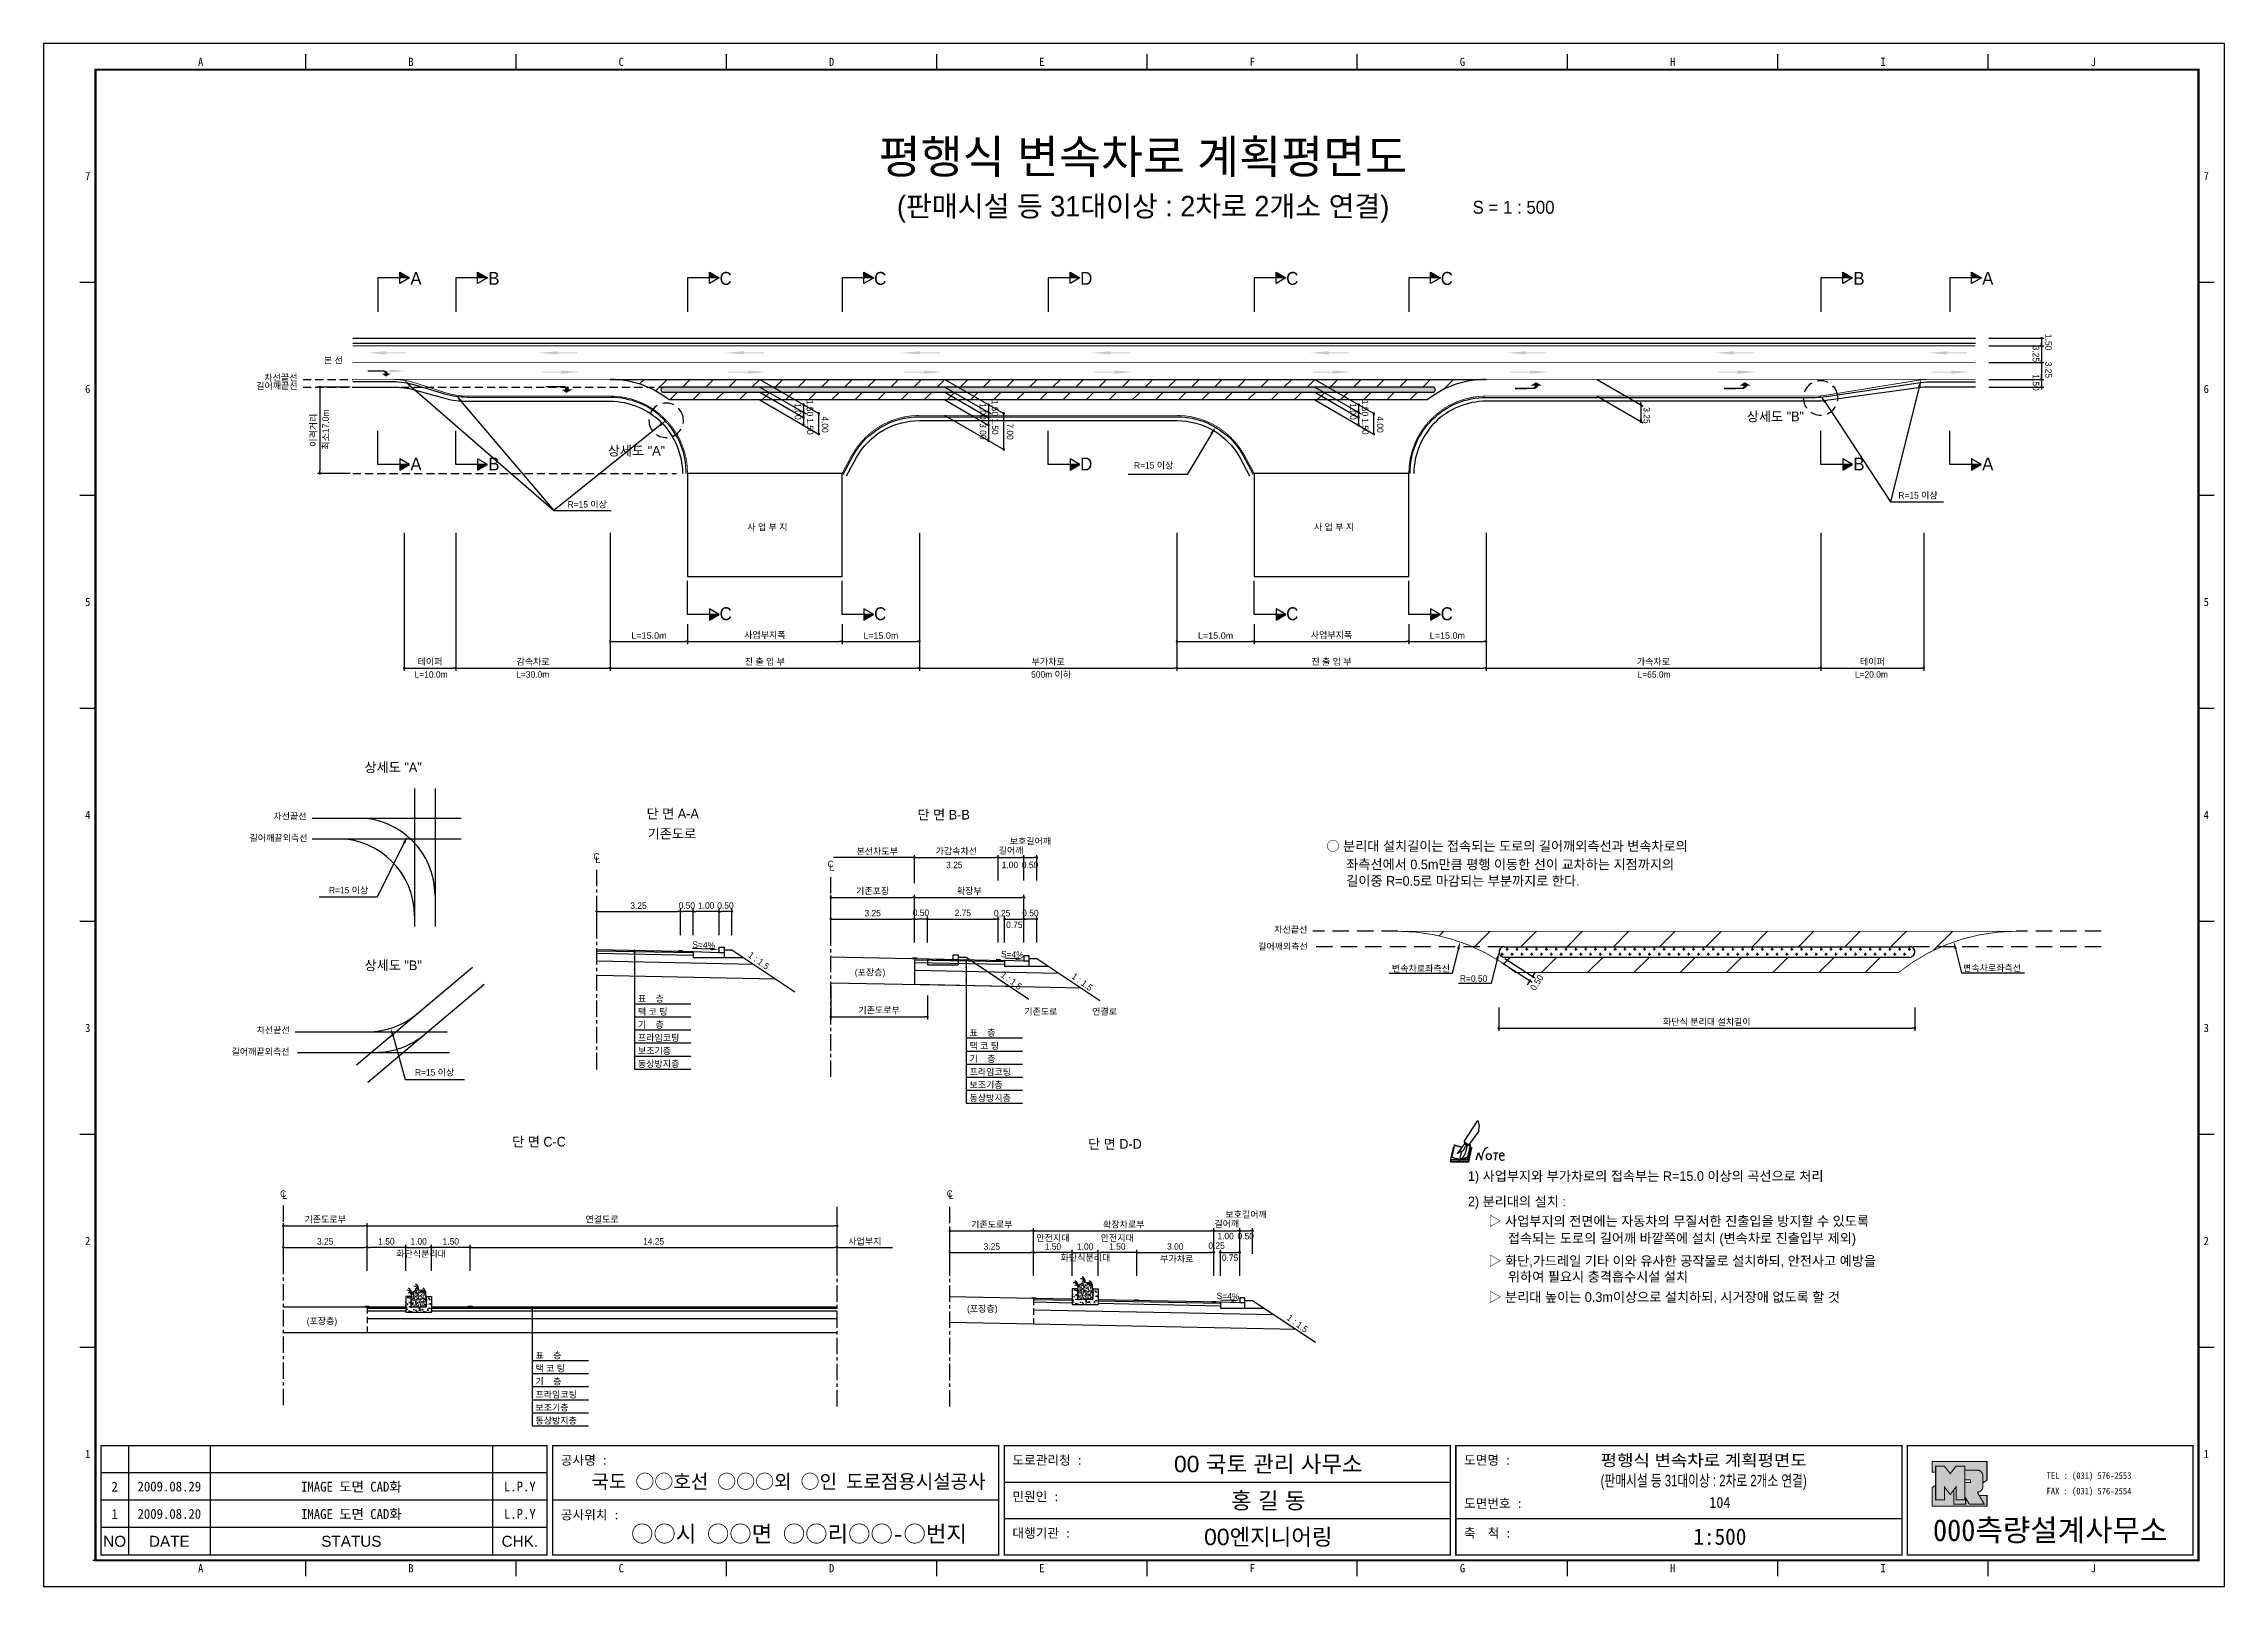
# Model space of a CAD drawing. Header units: millimetres. Extents: x 471 to 894, y -7 to 293.
import ezdxf
from ezdxf.enums import TextEntityAlignment as Align

# ---------------------------------------------------------------- set-up
doc = ezdxf.new("R2010")
doc.units = ezdxf.units.MM
doc.linetypes.add('CENTER', pattern=[50.8, 31.75, -6.35, 6.35, -6.35])
doc.linetypes.add('HIDDEN', pattern=[9.525, 6.35, -3.175])
for name, color, linetype in [('CC-GSTR-0004', 4, 'Continuous'), ('CM-LANE-0030', 30, 'Continuous'), ('CZ-DIMT-0002', 7, 'Continuous'), ('CZ-EXST-0002', 1, 'Continuous'), ('CZ-LIN1-0007', 7, 'Continuous'), ('CZ-LIN2-0003', 3, 'Continuous'), ('CZ-LINE-0001', 7, 'Continuous'), ('CZ-TEXT-BOX0', 7, 'Continuous'), ('TITLE', 7, 'Continuous')]:
    doc.layers.add(name, color=color, linetype=linetype)
doc.styles.add('견고딕', font='arial.ttf')
doc.styles.add('돋움', font='')
doc.styles.add('돋음체', font='')
doc.styles.get('돋움').set_extended_font_data('Dotum')
doc.styles.get('돋음체').set_extended_font_data('DotumChe')

msp = doc.modelspace()

# ---------------------------------------------------------------- texts
at = {"layer": 'CZ-DIMT-0002', "style": '돋움'}
for s, height, p in [('A', 2.5, (543.19, 247.14)), ('B', 2.5, (558.31, 247.14)), ('C', 2.5, (603.31, 247.14)), ('C', 2.5, (633.31, 247.14)), ('D', 2.5, (673.31, 247.14)), ('C', 2.5, (713.31, 247.14)), ('C', 2.5, (743.31, 247.14)), ('B', 2.5, (823.31, 247.14)), ('A', 2.5, (848.33, 247.14)), ('차선끝선', 1.25, (516.98, 227.89)), ('본 선', 1.25, (527.14, 231.24)), ('길어깨끝선', 1.25, (516.19, 226.29)), ('상세도 "B"', 1.875, (807.1, 220.34)), ('A', 2.5, (543.19, 211.13)), ('B', 2.5, (558.31, 211.13)), ('상세도 "A"', 1.875, (585.99, 213.7)), ('D', 2.5, (673.31, 211.13)), ('B', 2.5, (823.31, 211.13)), ('A', 2.5, (848.33, 211.13)), ('R=15 이상', 1.25, (686.4, 210.86)), ('R=15 이상', 1.25, (576.44, 203.29)), ('R=15 이상', 1.25, (834.79, 205.04)), ('사 업 부 지', 1.25, (611.41, 198.89)), ('사 업 부 지', 1.25, (721.41, 198.89)), ('C', 2.5, (603.31, 182.07)), ('C', 2.5, (633.31, 182.07)), ('C', 2.5, (713.31, 182.07)), ('C', 2.5, (743.31, 182.07)), ('L=10.0m', 1.25, (546.13, 170.28)), ('L=30.0m', 1.25, (565.86, 170.28)), ('500m 이하', 1.25, (666.5, 170.28)), ('L=65.0m', 1.25, (783.55, 170.28)), ('L=20.0m', 1.25, (825.74, 170.28)), ('차선끝선', 1.25, (518.74, 142.75)), ('길어깨끝외측선', 1.25, (516.5, 138.55)), ('C', 1.25, (578.23, 134.96)), ('L', 1.25, (578.49, 134.3)), ('C', 1.25, (623.68, 133.5)), ('L', 1.25, (623.95, 132.84)), ('R=15 이상', 1.25, (530.11, 128.43)), ('차선끝선', 1.25, (713.02, 120.79)), ('차선끝선', 1.25, (515.47, 101.27)), ('길어깨끝외측선', 1.25, (513.02, 97.09)), ('R=15 이상', 1.25, (546.81, 93.07)), ('C', 1.25, (517.41, 69.53)), ('L', 1.25, (517.67, 69.14)), ('C', 1.25, (646.81, 69.52)), ('L', 1.25, (647.08, 69.12))]:
    msp.add_text(s, height=height, dxfattribs=at).set_placement(p, align=Align.MIDDLE_CENTER)
for s, rotation, p in [('3.25', 270, (857.06, 234.09)), ('1.50', 270, (859.5, 236.36)), ('3.25', 270, (859.5, 230.97)), ('1.50', 270, (857.06, 228.53)), ('최소17.0m', 90, (526.28, 213.91))]:
    msp.add_text(s, height=1.25, rotation=rotation, dxfattribs=at).set_placement(p)
for s, p in [('○ 분리대 설치길이는 접속되는 도로의 길어깨외측선과 변속차로의', (719.93, 136.98)), ('좌측선에서 0.5m만큼 평행 이동한 선이 교차하는 지점까지의', (723.78, 133.42)), ('길이중 R=0.5로 마감되는 부분까지로 한다.', (723.78, 130.22)), ('1) 사업부지와 부가차로의 접속부는 R=15.0 이상의 곡선으로 처리', (747.4, 72.95)), ('2) 분리대의 설치 :', (747.4, 68.01)), ('▷ 사업부지의 전면에는 자동차의 무질서한 진출입을 방지할 수 있도록', (751.38, 64.21)), ('접속되는 도로의 길어깨 바깥쪽에 설치 (변속차로 진출입부 제외)', (755.17, 60.88)), ('▷ 화단,가드레일 기타 이와 유사한 공작물로 설치하되, 안전사고 예방을', (751.38, 56.48)), ('위하여 필요시 충격흡수시설 설치', (755.17, 53.41)), ('▷ 분리대 높이는 0.3m이상으로 설치하되, 시거장애 없도록 할 것', (751.38, 49.47))]:
    msp.add_text(s, height=1.875, dxfattribs=at).set_placement(p, align=Align.MIDDLE_LEFT)
for s, p in [('3.25', (646.11, 132.69)), ('1.00', (656.9, 132.69)), ('0.50', (660.81, 132.69)), ('길어깨외측선', (706.67, 116.88)), ('(포장층)', (628.38, 111.86)), ('변속차로좌측선', (732.66, 112.59)), ('R=0.50', (745.85, 110.65)), ('변속차로좌측선', (843.52, 112.69)), ('표    층', (586.27, 106.75)), ('기    층', (586.27, 101.69)), ('택 코 팅', (586.27, 104.22)), ('기존도로', (661.27, 104.25)), ('연결로', (674.45, 104.25)), ('프라임코팅', (586.27, 99.16)), ('보조기층', (586.27, 96.63)), ('표    층', (650.64, 100.14)), ('택 코 팅', (650.64, 97.6)), ('동상방지층', (586.27, 94.1)), ('프라임코팅', (650.64, 92.54)), ('기    층', (650.64, 95.07)), ('보조기층', (650.64, 90.01)), ('동상방지층', (650.64, 87.48)), ('사업부지', (627.11, 59.64)), ('안전지대', (663.61, 60.31)), ('안전지대', (676.12, 60.31)), ('1.00', (698.77, 60.67)), ('0.50', (702.68, 60.67)), ('화단식분리대', (539.35, 57.24)), ('화단식분리대', (668.34, 56.48)), ('부가차로', (687.68, 56.25)), ('(포장층)', (650.18, 46.58)), ('(포장층)', (521.97, 44.18)), ('표    층', (566.38, 37.53)), ('기    층', (566.38, 32.47)), ('택 코 팅', (566.38, 35)), ('프라임코팅', (566.38, 29.93)), ('보조기층', (566.38, 27.4)), ('동상방지층', (566.38, 24.87))]:
    msp.add_text(s, height=1.25, dxfattribs=at).set_placement(p)
for s, rotation, p in [('S=4%', 357.7094, (599.06, 117.78)), ('1 : 1.5', 323.8881, (609.73, 114.74)), ('S=4%', 357.7094, (658.96, 115.95)), ('1 : 1.5', 323.8881, (658.78, 110.86)), ('1 : 1.5', 323.8881, (672.53, 110.61)), ('S=4%', 357.7094, (700.83, 49.62)), ('1 : 1.5', 323.8881, (714.32, 44.32))]:
    msp.add_text(s, height=1.25, rotation=rotation, dxfattribs=at).set_placement(p, align=Align.MIDDLE_CENTER)
at = {"layer": 'CZ-DIMT-0002', "char_height": 1.25, "attachment_point": 5, "style": '돋움'}
for s, insert, rotation in [('1.00', (617.34, 221.31), 270), ('1.50', (619.67, 221.98), 270), ('4.00', (622.59, 218.78), 270), ('1.00', (653.26, 221.31), 270), ('1.50', (655.59, 221.98), 270), ('1.00', (725.1, 221.31), 270), ('1.50', (727.43, 221.98), 270), ('4.00', (730.36, 218.78), 270), ('3.25', (782.12, 220.54), 270), ('1.50', (619.7, 218.41), 270), ('3.00', (653.26, 217.46), 270), ('1.50', (655.62, 218.41), 270), ('7.00', (658.52, 217.41), 270), ('1.50', (727.47, 218.41), 270), ('\\A1;0.50', (760.79, 110.48), 57.1401)]:
    msp.add_mtext(s, dxfattribs=dict(at, insert=insert, rotation=rotation))
at = {"layer": 'CZ-DIMT-0002', "insert": (632.73, 135.88), "char_height": 1.25, "attachment_point": 5, "style": '돋움'}
msp.add_mtext('본선차도부', dxfattribs=at)
at = {"layer": 'CZ-LINE-0001', "insert": (523.34, 217.67), "char_height": 1.25, "attachment_point": 5, "rotation": 90, "style": '돋움'}
msp.add_mtext('\\A1;이격거리', dxfattribs=at)
at = {"layer": 'CZ-LINE-0001', "char_height": 1.25, "attachment_point": 5, "style": '돋움'}
for s, insert in [('\\A1;{\\fArial|b0|i0|c0|p32;L=15.0m}', (588.42, 177.82)), ('\\A1;사업부지폭', (610.92, 177.87)), ('\\A1;{\\fArial|b0|i0|c0|p32;L=15.0m}', (633.42, 177.82)), ('\\A1;{\\fArial|b0|i0|c0|p32;L=15.0m}', (698.42, 177.82)), ('\\A1;사업부지폭', (720.92, 177.87)), ('\\A1;{\\fArial|b0|i0|c0|p32;L=15.0m}', (743.42, 177.82)), ('\\A1;테이퍼', (545.92, 172.7)), ('\\A1;감속차로', (565.92, 172.7)), ('\\A1;진 출 입 부', (610.92, 172.7)), ('\\A1;부가차로', (665.92, 172.7)), ('\\A1;진 출 입 부', (720.92, 172.7)), ('\\A1;가속차로', (783.42, 172.7)), ('\\A1;테이퍼', (825.92, 172.7)), ('\\A1;가감속차선', (648.1, 135.94)), ('\\A1;길어깨', (658.72, 136.06)), ('\\A1;보호길어깨', (662.47, 137.86)), ('\\A1;기존포장', (631.85, 128.19)), ('\\A1;확장부', (650.6, 128.19)), ('\\A1;3.25', (586.39, 125.41)), ('\\A1;0.50', (595.77, 125.44)), ('\\A1;1.00', (599.52, 125.42)), ('\\A1;0.50', (603.27, 125.44)), ('\\A1;3.25', (631.85, 123.96)), ('\\A1;0.50', (641.22, 124.03)), ('\\A1;2.75', (649.35, 124)), ('\\A1;0.25', (656.98, 123.96)), ('\\A1;0.50', (662.47, 123.98)), ('\\A1;0.75', (659.35, 121.69)), ('\\A1;기존도로부', (633.1, 105.05)), ('\\A1;화단식 분리대 설치길이', (793.78, 102.82)), ('\\A1;기존도로부', (525.57, 64.48)), ('\\A1;연결도로', (579.32, 64.48)), ('\\A1;기존도로부', (654.98, 63.49)), ('\\A1;확장차로{\\fGulimChe|b0|i0|c129|p32;부}', (680.6, 63.49)), ('\\A1;길어깨', (700.6, 63.62)), ('\\A1;보호길어깨', (704.35, 65.41)), ('\\A1;3.25', (525.57, 60.25)), ('\\A1;1.50', (537.45, 60.26)), ('\\A1;1.00', (543.7, 60.26)), ('\\A1;1.50', (549.95, 60.26)), ('\\A1;14.25', (589.32, 60.26)), ('\\A1;3.25', (654.98, 59.26)), ('\\A1;1.50', (666.85, 59.26)), ('\\A1;1.00', (673.1, 59.26)), ('\\A1;1.50', (679.35, 59.26)), ('\\A1;3.00', (690.6, 59.26)), ('\\A1;0.25', (698.62, 59.44)), ('\\A1;0.75', (701.23, 57.09))]:
    msp.add_mtext(s, dxfattribs=dict(at, insert=insert))
at = {"layer": 'CZ-TEXT-BOX0', "style": '돋움'}
for s, p in [('상세도 "A"', (538.75, 152.27)), ('단 면 A-A', (593.03, 143.28)), ('단 면 B-B', (645.63, 143.07)), ('기존도로', (592.88, 139.38)), ('상세도 "B"', (538.77, 113.84)), ('단 면 C-C', (567.07, 79.61)), ('단 면 D-D', (678.88, 79.18))]:
    msp.add_text(s, height=1.875, dxfattribs=at).set_placement(p, align=Align.MIDDLE_CENTER)
at = {"layer": 'TITLE', "color": 3, "linetype": 'Continuous', "style": '돋음체'}
for s, p in [('A', (501.39, 289.17)), ('B', (542.22, 289.17)), ('C', (583.04, 289.17)), ('D', (623.87, 289.17)), ('E', (664.69, 289.17)), ('F', (705.52, 289.17)), ('G', (746.34, 289.17)), ('H', (787.17, 289.17)), ('I', (827.99, 289.17)), ('J', (868.82, 289.17)), ('7', (479.47, 267)), ('7', (890.74, 267)), ('6', (479.47, 225.67)), ('6', (890.74, 225.67)), ('5', (479.47, 184.34)), ('5', (890.74, 184.34)), ('4', (479.47, 143.01)), ('4', (890.74, 143.01)), ('3', (479.47, 101.68)), ('3', (890.74, 101.68)), ('2', (479.47, 60.35)), ('2', (890.74, 60.35)), ('1', (479.47, 19.02)), ('1', (890.74, 19.02)), ('A', (501.39, -3.16)), ('B', (542.22, -3.16)), ('C', (583.04, -3.16)), ('D', (623.87, -3.16)), ('E', (664.69, -3.16)), ('F', (705.52, -3.16)), ('G', (746.34, -3.16)), ('H', (787.17, -3.16)), ('I', (827.99, -3.16)), ('J', (868.82, -3.16))]:
    msp.add_text(s, height=1.59, dxfattribs=at).set_placement(p, align=Align.MIDDLE)
at = {"layer": 'TITLE', "style": '돋움'}
for s, height, p in [('평행식 변속차로 계획평면도', 6.5, (684.32, 270.78)), ('(판매시설 등 31대이상 : 2차로 2개소 연결)', 4, (684.36, 261.15))]:
    msp.add_text(s, height=height, dxfattribs=at).set_placement(p, align=Align.MIDDLE_CENTER)
msp.add_text('S = 1 : 500', height=2.5, dxfattribs=at).set_placement((748.31, 260.94), align=Align.MIDDLE_LEFT)
at = {"layer": 'TITLE', "style": '돋음체'}
for s, p in [('공사명 : ', (571.31, 16.92)), ('도로관리청 :', (658.98, 16.92)), ('도면명 :', (746.65, 16.92)), ('민원인 :', (658.98, 9.85)), ('도면번호 :', (746.65, 8.53)), ('공사위치 :', (571.31, 6.31)), ('대행기관 :', (658.98, 2.77)), ('축  척 :', (746.65, 2.77))]:
    msp.add_text(s, height=1.804, dxfattribs=at).set_placement(p)
at = {"layer": 'TITLE', "color": 7, "linetype": 'Continuous'}
for s, height, style, p in [('00 국토 관리 사무소', 3.1832, '견고딕', (708.65, 17.1)), ('국도 ○○호선 ○○○외 ○인 도로점용시설공사', 2.7, '돋음체', (615.52, 13.71)), ('홍 길 동', 3.183, '견고딕', (708.65, 10.03)), ('○○시 ○○면 ○○리○○-○번지', 3.1832, '돋음체', (617.55, 3.55)), ('00엔지니어링', 3.183, '견고딕', (708.65, 2.95))]:
    msp.add_text(s, height=height, dxfattribs=dict(at, style=style)).set_placement(p, align=Align.MIDDLE)
at = {"layer": 'TITLE', "style": '돋움'}
for s, width, p, p2 in [('평행식 변속차로 계획평면도', 1.010039, (773.18, 16.67), (813.18, 16.67)), ('(판매시설 등 31대이상 : 2차로 2개소 연결)', 0.658668, (773.18, 12.72), (813.18, 12.72))]:
    msp.add_text(s, height=2.25, dxfattribs=dict(at, width=width)).set_placement(p, p2, align=Align.FIT)
at = {"layer": 'TITLE', "color": 1, "linetype": 'Continuous', "style": '돋음체'}
msp.add_text('2', height=1.91, dxfattribs=at).set_placement((484.7, 12.68), align=Align.MIDDLE)
at = {"layer": 'TITLE', "linetype": 'Continuous'}
for s, height, style, p in [('2009.08.29', 1.91, '돋음체', (495.31, 12.68)), ('L.P.Y', 1.91, '돋음체', (563.35, 12.68)), ('104', 2.122, '돋음체', (796.32, 9.59)), ('1', 1.91, '돋음체', (484.7, 7.37)), ('2009.08.20', 1.91, '돋음체', (495.31, 7.37)), ('L.P.Y', 1.91, '돋음체', (563.35, 7.37)), ('1:500', 3.183, '돋음체', (796.32, 2.95)), ('NO', 2.122, '견고딕', (484.7, 2.07)), ('DATE', 2.122, '견고딕', (495.31, 2.07)), ('STATUS', 2.122, '견고딕', (530.65, 2.07)), ('CHK.', 2.122, '견고딕', (563.35, 2.07))]:
    msp.add_text(s, height=height, dxfattribs=dict(at, style=style)).set_placement(p, align=Align.MIDDLE)
at = {"layer": 'TITLE', "style": '돋음체'}
for p in [(530.65, 12.68), (530.65, 7.37)]:
    msp.add_text('IMAGE 도면 CAD화', height=1.9099, dxfattribs=at).set_placement(p, align=Align.MIDDLE)
at = {"layer": 'TITLE', "color": 180, "style": '돋음체'}
for s, p in [('TEL : (031) 576-2553', (859.75, 14.19)), ('FAX : (031) 576-2554', (859.75, 11.17))]:
    msp.add_text(s, height=1.2733, dxfattribs=at).set_placement(p)
msp.add_text('000측량설계사무소', height=4.244, dxfattribs=at).set_placement((860.45, 2.1), align=Align.CENTER)

# ---------------------------------------------------------------- blocks, each defined once
blk = doc.blocks.new('note')
for p, q in [((0.85, 3.5), (3.53, 7.57)), ((1.8, 2.79), (3.74, 5.46)), ((3.53, 7.57), (3.8, 6.64)), ((3.8, 6.64), (3.69, 5.72)), ((3.69, 5.72), (3.74, 5.46)), ((-1.24, 2.36), (-1.77, 0)), ((-1.77, 0), (1.77, 0)), ((-1.77, 0), (-1.77, -0.3)), ((-1.53, 0.52), (-1.55, 0.54)), ((-1.01, 2.9), (-1.53, 0.52)), ((-1.48, 0.48), (-1.53, 0.52)), ((-1.43, 0.44), (-1.48, 0.48)), ((-1.38, 0.41), (-1.43, 0.44)), ((-1.33, 0.4), (-1.38, 0.41)), ((-1.27, 0.37), (-1.33, 0.4)), ((-1.22, 0.35), (-1.27, 0.37)), ((-1.13, 2.36), (-1.24, 2.36)), ((-1.17, 0.33), (-1.22, 0.35)), ((-1.12, 0.32), (-1.17, 0.33)), ((-1.02, 0.25), (-1.12, 0.32)), ((-0.97, 0.22), (-1.02, 0.25)), ((-1, 2.9), (-1.01, 2.9)), ((-0.98, 2.85), (-1, 2.9)), ((-0.95, 2.8), (-0.98, 2.85)), ((-0.93, 0.21), (-0.97, 0.22)), ((-0.9, 2.75), (-0.95, 2.8)), ((-0.88, 0.19), (-0.93, 0.21)), ((-0.85, 2.72), (-0.9, 2.75)), ((-0.8, 0.18), (-0.88, 0.19)), ((-0.79, 2.69), (-0.85, 2.72)), ((-0.75, 0.17), (-0.8, 0.18)), ((-0.74, 2.68), (-0.79, 2.69)), ((-0.7, 0.16), (-0.75, 0.17)), ((-0.69, 2.65), (-0.74, 2.68)), ((-0.64, 0.15), (-0.7, 0.16)), ((-0.64, 2.65), (-0.69, 2.65)), ((-0.59, 2.63), (-0.64, 2.65)), ((-0.58, 0.14), (-0.64, 0.15)), ((-0.54, 2.62), (-0.59, 2.63)), ((-0.53, 0.13), (-0.58, 0.14)), ((-0.48, 2.61), (-0.54, 2.62)), ((-0.48, 0.12), (-0.53, 0.13)), ((-0.43, 2.61), (-0.48, 2.61)), ((-0.43, 0.11), (-0.48, 0.12)), ((0.75, 2.77), (-0.46, 1.16)), ((0.37, 2.24), (-0.46, 1.16)), ((-0.46, 1.16), (-0.08, 1.47)), ((-0.38, 2.59), (-0.43, 2.61)), ((-0.38, 0.08), (-0.43, 0.11)), ((-0.33, 2.59), (-0.38, 2.59)), ((-0.29, 0.06), (-0.38, 0.08)), ((-0.27, 2.58), (-0.33, 2.59)), ((-0.23, 0.05), (-0.29, 0.06)), ((-0.22, 2.57), (-0.27, 2.58)), ((-0.16, 0.04), (-0.23, 0.05)), ((-0.17, 2.56), (-0.22, 2.57)), ((-0.12, 2.55), (-0.17, 2.56)), ((-0.11, 0.03), (-0.16, 0.04)), ((-0.07, 2.53), (-0.12, 2.55)), ((-0.04, 0.02), (-0.11, 0.03)), ((-0.08, 1.47), (0.72, 1.75)), ((-0.01, 2.51), (-0.07, 2.53)), ((-0.05, -0.3), (-0.05, 0)), ((0, 0), (-0.04, 0.02)), ((0.04, 2.5), (-0.01, 2.51)), ((0.37, 1.63), (0, 0)), ((0, 0), (1.6, 0.53)), ((0, 0), (1.65, 0.18)), ((0, 0.01), (0.06, 0.04)), ((0, -0.3), (0, 0)), ((0.09, 2.48), (0.04, 2.5)), ((0.05, -0.3), (0.05, 0)), ((0.06, 0.04), (0.11, 0.07)), ((0.14, 2.48), (0.09, 2.48)), ((0.11, 0.07), (0.16, 0.09)), ((0.2, 2.47), (0.14, 2.48)), ((0.16, 0.09), (0.21, 0.12)), ((0.26, 2.43), (0.18, 2.46)), ((0.21, 0.12), (0.27, 0.14)), ((0.34, 2.4), (0.26, 2.43)), ((0.27, 0.14), (0.36, 0.19)), ((0.45, 2.37), (0.34, 2.4)), ((0.36, 0.19), (0.41, 0.22)), ((0.41, 0.22), (0.46, 0.27)), ((0.46, 0.27), (0.51, 0.3)), ((0.51, 0.3), (0.56, 0.34)), ((0.56, 0.34), (0.6, 0.4)), ((0.6, 0.4), (0.64, 0.45)), ((0.64, 0.45), (0.67, 0.51)), ((0.67, 0.51), (0.74, 0.58)), ((0.72, 1.75), (1.16, 2.53)), ((0.74, 0.58), (0.79, 0.63)), ((1, 3.1), (0.75, 2.77)), ((0.79, 0.63), (0.83, 0.68)), ((0.83, 0.68), (0.86, 0.73)), ((0.85, 3.5), (1.8, 2.79)), ((1, 3.4), (0.85, 3.21)), ((0.85, 3.21), (1.52, 2.71)), ((0.86, 0.73), (0.89, 0.79)), ((0.89, 0.84), (0.92, 0.89)), ((0.89, 0.79), (0.89, 0.84)), ((0.92, 0.89), (0.96, 0.95)), ((0.96, 0.95), (1.01, 0.97)), ((1.47, 2.74), (1.01, 0.97)), ((1.16, 2.53), (1.37, 2.82)), ((2.13, 2.84), (1.44, 2.63)), ((1.52, 2.71), (1.66, 2.9)), ((1.6, 0.53), (2.13, 2.84)), ((1.65, 0.18), (2.19, 2.48)), ((1.77, 0), (2.3, 2.36)), ((1.77, -0.3), (2.3, 2.07)), ((1.77, -0.38), (2.3, 1.99)), ((1.77, -0.44), (2.3, 1.93)), ((1.77, 0), (1.77, -0.3)), ((2.19, 2.48), (2.04, 2.47)), ((2.3, 2.36), (2.16, 2.36)), ((2.3, 2.36), (2.3, 2.07)), ((3.21, -0.08), (3.68, 1.4)), ((3.68, 1.4), (4.26, -0.14)), ((4.26, -0.14), (4.56, 1.44)), ((6.55, 1.34), (7.46, 1.34)), ((7.01, 1.34), (6.87, -0.11)), ((7.71, 0.77), (7.71, 0.55)), ((7.71, 0.77), (8.67, 0.77)), ((-1.77, -0.3), (1.77, -0.3)), ((-1.77, -0.43), (-1.77, -0.3)), ((-1.77, -0.37), (1.77, -0.37)), ((-1.77, -0.43), (1.77, -0.43))]:
    blk.add_line(p, q)
for centre, major_axis, start_param, end_param in [((0.4, 2.31), (0.0702, 0.0702), 3.283946, 6.425539), ((5.68, 1.23), (-0.806, 0.806), -0.591174, 0.597824), ((5.66, 0.58), (-0.378, 0.378), 3.926991, 10.210176), ((8.3, 0.49), (0.422, 0.422), 2.265602, 4.634911), ((8.19, 0.77), (-0.342, 0.342), 3.926991, 7.068583)]:
    blk.add_ellipse(centre, major_axis=major_axis, ratio=1, start_param=start_param, end_param=end_param)
blk = doc.blocks.new('_Dot')
at = {"color": 0, "linetype": 'ByBlock', "lineweight": -2}
blk.add_line((-0.5, 0), (-1, 0), dxfattribs=at)
at = {"color": 0, "linetype": 'ByBlock', "const_width": 0.5}
blk.add_lwpolyline([(-0.25, 0, 1), (0.25, 0, 1)], format="xyb", close=True, dxfattribs=at)

# ---------------------------------------------------------------- hatches: boundary and pattern name
at = {"layer": 'CM-LANE-0030'}
h = msp.add_hatch(dxfattribs=at)
h.set_pattern_fill('ANSI31', color=30, style=0)
h.set_pattern_definition([(45, (-1982.7108, -3.273), (-2.245064, 2.245064), [])])
h.paths.add_polyline_path([(580.92, 227.55, -0.170323), (592.32, 223.55), (739.51, 223.55, -0.170323), (750.92, 227.55)])
h.paths.add_polyline_path([(740.6, 226.05, -0.750696), (740.86, 225.13, 0.001926), (740.74, 225.05), (591.09, 225.05, 0.001926), (590.97, 225.13, -0.750696), (591.24, 226.05)], flags=16)
h = msp.add_hatch(dxfattribs=at)
h.set_pattern_fill('ANSI31', color=30, scale=2, style=0)
h.set_pattern_definition([(45, (-572.0354, -341.191), (-4.490128, 4.490128), [])])
h.paths.add_polyline_path([(733.82, 120.45, -0.170323), (756.62, 112.45), (831.01, 112.45, -0.170323), (853.82, 120.45)])
h.paths.add_polyline_path([(833.18, 117.45, -0.750696), (833.71, 115.61, 0.001926), (833.47, 115.45), (754.16, 115.45, 0.001926), (753.92, 115.61, -0.750696), (754.46, 117.45)], flags=16)
at = {"layer": 'CZ-EXST-0002'}
h = msp.add_hatch(dxfattribs=at)
h.set_pattern_fill('AR-SAND', color=256, scale=0.01, style=0)
h.set_pattern_definition([(37.5, (-566.91894, 3530.41095), (-0.016000313, 0.489413237), [0, -0.38608, 0, -0.4318, 0, -0.41275]), (7.5, (-566.91894, 3530.41095), (0.44952328, 0.7168251), [0, -0.20828, 0, -0.34798, 0, -0.13335]), (327.5, (-567.23136, 3530.41095), (0.79099237, 0.001437185), [0, -0.127, 0, -0.4572, 0, -0.5969]), (317.5, (-567.23136, 3530.41095), (0.76355645, 0.22292932), [0, -0.0635, 0, -0.29972, 0, -0.3429])])
edge = h.paths.add_edge_path()
edge.add_ellipse((543.7, 49.56), major_axis=(-1.5, 0), ratio=0.829212, start_angle=180, end_angle=360)
edge.add_line((542.2, 49.56), (542.2, 47.56))
edge.add_line((542.2, 47.56), (545.2, 47.56))
edge.add_line((545.2, 47.56), (545.2, 49.56))
h = msp.add_hatch(dxfattribs=at)
h.set_pattern_fill('AR-CONC', color=256, scale=0.01, style=0)
h.set_pattern_definition([(50, (-437.516, 3531.8741), (1.8218467, -0.15939086), [0.1905, -2.0955]), (355, (-437.516, 3531.8741), (-0.3524283, 1.9105664), [0.1524, -1.6764]), (100.451, (-437.3643, 3531.8608), (1.469425, 1.7511669), [0.1619, -1.7809]), (46.1842, (-437.516, 3532.3821), (2.7107904, -0.4204233), [0.28575, -3.14325]), (96.6356, (-437.2902, 3532.347), (2.3740423, 2.4742556), [0.24285, -2.67135]), (351.184, (-437.516, 3532.382), (2.374046, 2.4742512), [0.2286, -2.5146]), (21, (-437.262, 3532.2551), (1.5161488, -1.0226552), [0.1905, -2.0955]), (326, (-437.262, 3532.2551), (0.6180203, 1.8418797), [0.1524, -1.6764]), (71.4514, (-437.1357, 3532.1699), (2.1341649, 0.8192286), [0.1619, -1.7809]), (37.5, (-437.5161, 3531.8741), (0.03088603, 0.84555039), [0, -1.65608, 0, -1.7018, 0, -1.68275]), (7.5, (-437.5161, 3531.8741), (0.66819663, 1.00180575), [0, -0.97028, 0, -1.61798, 0, -0.64135]), (327.5, (-438.0825, 3531.8741), (1.35590595, -0.05728744), [0, -0.635, 0, -1.9812, 0, -2.6289]), (317.5, (-438.3365, 3531.8741), (1.4812918, 0.2542649), [0, -0.8255, 0, -1.31572, 0, -1.8669])])
h.paths.add_polyline_path([(675.6, 48.03), (675.6, 51.03), (674.6, 51.03), (674.6, 49.03), (671.6, 49.03), (671.6, 51.03), (670.6, 51.03), (670.6, 48.03)])
h = msp.add_hatch(dxfattribs=at)
h.set_pattern_fill('AR-SAND', color=256, scale=0.01, style=0)
h.set_pattern_definition([(37.5, (-437.51607, 3531.87413), (-0.016000313, 0.489413237), [0, -0.38608, 0, -0.4318, 0, -0.41275]), (7.5, (-437.5161, 3531.8741), (0.44952328, 0.7168251), [0, -0.20828, 0, -0.34798, 0, -0.13335]), (327.5, (-437.8285, 3531.87413), (0.79099237, 0.001437185), [0, -0.127, 0, -0.4572, 0, -0.5969]), (317.5, (-437.8285, 3531.8741), (0.76355645, 0.22292932), [0, -0.0635, 0, -0.29972, 0, -0.3429])])
edge = h.paths.add_edge_path()
edge.add_ellipse((673.1, 51.03), major_axis=(-1.5, 0), ratio=0.829212, start_angle=180, end_angle=360)
edge.add_line((671.6, 51.03), (671.6, 49.03))
edge.add_line((671.6, 49.03), (674.6, 49.03))
edge.add_line((674.6, 49.03), (674.6, 51.03))
h = msp.add_hatch(dxfattribs=at)
h.set_pattern_fill('AR-CONC', color=256, scale=0.01, style=0)
h.set_pattern_definition([(50, (-566.919, 3530.411), (1.8218467, -0.15939086), [0.1905, -2.0955]), (355, (-566.919, 3530.411), (-0.3524283, 1.9105664), [0.1524, -1.6764]), (100.451, (-566.7671, 3530.3977), (1.469425, 1.7511669), [0.1619, -1.7809]), (46.1842, (-566.919, 3530.919), (2.7107904, -0.4204233), [0.28575, -3.14325]), (96.6356, (-566.693, 3530.884), (2.3740423, 2.4742556), [0.24285, -2.67135]), (351.184, (-566.919, 3530.919), (2.374046, 2.4742512), [0.2286, -2.5146]), (21, (-566.665, 3530.792), (1.5161488, -1.0226552), [0.1905, -2.0955]), (326, (-566.665, 3530.792), (0.6180203, 1.8418797), [0.1524, -1.6764]), (71.4514, (-566.5386, 3530.7067), (2.1341649, 0.8192286), [0.1619, -1.7809]), (37.5, (-566.91894, 3530.41095), (0.03088603, 0.84555039), [0, -1.65608, 0, -1.7018, 0, -1.68275]), (7.5, (-566.9189, 3530.41095), (0.66819663, 1.00180575), [0, -0.97028, 0, -1.61798, 0, -0.64135]), (327.5, (-567.48536, 3530.41095), (1.35590595, -0.05728744), [0, -0.635, 0, -1.9812, 0, -2.6289]), (317.5, (-567.7394, 3530.411), (1.4812918, 0.2542649), [0, -0.8255, 0, -1.31572, 0, -1.8669])])
h.paths.add_polyline_path([(546.2, 46.56), (546.2, 49.56), (545.2, 49.56), (545.2, 47.56), (542.2, 47.56), (542.2, 49.56), (541.2, 49.56), (541.2, 46.56)])
at = {"layer": 'CZ-LIN1-0007'}
for points in [[(537.41, 233.01), (537.41, 232.8), (541.24, 232.8), (541.24, 232.58), (537.41, 232.58), (537.41, 232.37), (533.76, 232.69)], [(570.67, 233.01), (570.67, 232.8), (574.5, 232.8), (574.5, 232.58), (570.67, 232.58), (570.67, 232.37), (567.02, 232.69)], [(606.91, 233.01), (606.91, 232.8), (610.73, 232.8), (610.73, 232.58), (606.91, 232.58), (606.91, 232.37), (603.26, 232.69)], [(641.1, 233.01), (641.1, 232.8), (644.92, 232.8), (644.92, 232.58), (641.1, 232.58), (641.1, 232.37), (637.45, 232.69)], [(678.02, 233.01), (678.02, 232.8), (681.85, 232.8), (681.85, 232.58), (678.02, 232.58), (678.02, 232.37), (674.37, 232.69)], [(720.42, 233.01), (720.42, 232.8), (724.24, 232.8), (724.24, 232.58), (720.42, 232.58), (720.42, 232.37), (716.77, 232.69)], [(758.71, 233.01), (758.71, 232.8), (762.53, 232.8), (762.53, 232.58), (758.71, 232.58), (758.71, 232.37), (755.06, 232.69)], [(799.05, 233.01), (799.05, 232.8), (802.87, 232.8), (802.87, 232.58), (799.05, 232.58), (799.05, 232.37), (795.4, 232.69)], [(840.5, 233.01), (840.5, 232.8), (844.32, 232.8), (844.32, 232.58), (840.5, 232.58), (840.5, 232.37), (836.85, 232.69)], [(536.93, 229.28, -0.267976), (537.83, 228.68), (538.39, 228.68), (537.35, 228.1), (536.52, 228.67), (537.13, 228.68, 0.504994), (536.86, 229.04), (533.81, 229.06), (533.81, 229.3)], [(538.06, 229.46), (538.06, 229.26), (534.63, 229.27), (534.63, 229.07), (538.06, 229.07), (538.06, 228.88), (541.33, 229.17)], [(571.4, 229.28), (571.4, 229.07), (567.58, 229.07), (567.58, 228.85), (571.4, 228.85), (571.4, 228.64), (575.06, 228.96)], [(607.64, 229.28), (607.64, 229.07), (603.82, 229.07), (603.82, 228.85), (607.64, 228.85), (607.64, 228.64), (611.29, 228.96)], [(641.83, 229.28), (641.83, 229.07), (638.01, 229.07), (638.01, 228.85), (641.83, 228.85), (641.83, 228.64), (645.48, 228.96)], [(678.76, 229.28), (678.76, 229.07), (674.93, 229.07), (674.93, 228.85), (678.76, 228.85), (678.76, 228.64), (682.41, 228.96)], [(721.15, 229.28), (721.15, 229.07), (717.33, 229.07), (717.33, 228.85), (721.15, 228.85), (721.15, 228.64), (724.8, 228.96)], [(759.44, 229.28), (759.44, 229.07), (755.62, 229.07), (755.62, 228.85), (759.44, 228.85), (759.44, 228.64), (763.09, 228.96)], [(799.78, 229.28), (799.78, 229.07), (795.96, 229.07), (795.96, 228.85), (799.78, 228.85), (799.78, 228.64), (803.43, 228.96)], [(841.23, 229.28), (841.23, 229.07), (837.41, 229.07), (837.41, 228.85), (841.23, 228.85), (841.23, 228.64), (844.88, 228.96)], [(571.9, 226.27, -0.267976), (572.93, 225.58), (573.56, 225.58), (572.39, 224.93), (571.44, 225.57), (572.14, 225.58, 0.504994), (571.83, 226), (568.36, 226.02), (568.37, 226.29)], [(760.1, 225.65, 0.267976), (761.13, 226.34), (761.76, 226.34), (760.59, 227), (759.65, 226.35), (760.34, 226.34, -0.504994), (760.03, 225.93), (756.57, 225.91), (756.57, 225.63)], [(800.64, 225.65, 0.267976), (801.67, 226.34), (802.3, 226.34), (801.13, 227), (800.18, 226.35), (800.88, 226.34, -0.504994), (800.57, 225.93), (797.1, 225.91), (797.11, 225.63)], [(594.89, 116.6), (594.89, 116.72), (594.14, 116.74), (594.14, 116.61)], [(640.35, 115.14), (640.35, 115.26), (639.6, 115.28), (639.6, 115.15)], [(656.6, 114.81), (656.6, 114.94), (655.85, 114.95), (655.85, 114.83)], [(534.07, 47.56), (534.07, 47.69), (533.32, 47.69), (533.32, 47.56)], [(554.07, 47.56), (554.07, 47.69), (553.32, 47.69), (553.32, 47.56)], [(663.47, 49.18), (663.48, 49.31), (662.73, 49.32), (662.72, 49.2)], [(683.47, 48.78), (683.48, 48.91), (682.73, 48.92), (682.72, 48.8)], [(698.47, 48.48), (698.48, 48.61), (697.73, 48.62), (697.72, 48.5)]]:
    msp.add_hatch(color=256, dxfattribs=at).paths.add_polyline_path(points)
at = {"layer": 'CZ-LIN2-0003'}
h = msp.add_hatch(dxfattribs=at)
h.set_pattern_fill('CROSS', color=256, scale=0.075, style=0)
h.set_pattern_definition([(0, (-1982.7108, -3.27287), (0.47625, 0.47625), [0.238125, -0.714375]), (90, (-1982.59176, -3.39194), (-0.47625, 0.47625), [0.238125, -0.714375])])
h.paths.add_polyline_path([(740.74, 225.05, -0.001926), (740.86, 225.13, 0.750696), (740.6, 226.05), (591.24, 226.05, 0.750696), (590.97, 225.13, -0.001926), (591.09, 225.05)])
h = msp.add_hatch(dxfattribs=at)
h.set_pattern_fill('CROSS', color=256, scale=0.15, style=0)
h.set_pattern_definition([(0, (-572.0354, -341.1908), (0.9525, 0.9525), [0.47625, -1.42875]), (90, (-571.7972, -341.4289), (-0.9525, 0.9525), [0.47625, -1.42875])])
h.paths.add_polyline_path([(754.46, 117.45, 0.750696), (753.92, 115.61, -0.001926), (754.16, 115.45), (833.47, 115.45, -0.001926), (833.71, 115.61, 0.750696), (833.18, 117.45)])
at = {"layer": 'CZ-LINE-0001'}
for points in [[(540.04, 248.32), (540.04, 247.22), (541.94, 247.22)], [(555.16, 248.32), (555.16, 247.22), (557.06, 247.22)], [(600.16, 248.32), (600.16, 247.22), (602.06, 247.22)], [(630.16, 248.32), (630.16, 247.22), (632.06, 247.22)], [(670.16, 248.32), (670.16, 247.22), (672.06, 247.22)], [(710.16, 248.32), (710.16, 247.22), (712.06, 247.22)], [(740.16, 248.32), (740.16, 247.22), (742.06, 247.22)], [(820.16, 248.32), (820.16, 247.22), (822.06, 247.22)], [(845.18, 248.32), (845.18, 247.22), (847.08, 247.22)], [(541.94, 211), (540.04, 211), (540.04, 209.9)], [(557.06, 211), (555.16, 211), (555.16, 209.9)], [(672.06, 211), (670.16, 211), (670.16, 209.9)], [(822.06, 211), (820.16, 211), (820.16, 209.9)], [(847.08, 211), (845.18, 211), (845.18, 209.9)], [(602.06, 181.93), (600.16, 181.93), (600.16, 180.84)], [(632.06, 181.93), (630.16, 181.93), (630.16, 180.84)], [(712.06, 181.93), (710.16, 181.93), (710.16, 180.84)], [(742.06, 181.93), (740.16, 181.93), (740.16, 180.84)]]:
    msp.add_hatch(color=256, dxfattribs=at).paths.add_polyline_path(points)
at = {"layer": 'TITLE', "ltscale": 150}
h = msp.add_hatch(color=8, dxfattribs=at)
edge = h.paths.add_edge_path()
edge.add_line((848.18, 17.55), (837.51, 17.55))
edge.add_line((837.51, 17.55), (837.51, 15.47))
edge.add_line((837.51, 15.47), (838.22, 15.47))
edge.add_line((838.22, 15.47), (838.22, 16.64))
edge.add_line((838.22, 16.64), (839.91, 16.64))
edge.add_line((839.91, 16.64), (841.04, 15.19))
edge.add_line((841.04, 15.19), (842.17, 16.64))
edge.add_line((842.17, 16.64), (843.86, 16.64))
edge.add_line((843.86, 16.64), (843.86, 15.85))
edge.add_line((843.86, 15.85), (846.3, 15.85))
edge.add_arc((846.3, 14.78), 1.07, 0, 90, ccw=False)
edge.add_line((847.37, 14.78), (847.37, 13.41))
edge.add_line((847.37, 13.41), (848.18, 13.92))
edge.add_line((848.18, 13.92), (848.18, 17.55))
h.paths.add_polyline_path([(841.72, 12.03), (841.04, 11.14), (839.91, 12.6), (839.91, 10.09), (838.22, 10.09), (838.22, 12.93), (837.51, 12.49), (837.51, 8.86), (848.18, 8.86), (848.18, 10.94), (846.68, 10.94), (847.64, 9.29), (844.73, 9.29), (844.03, 10.5), (844.03, 9.29), (841.72, 9.29)])
msp.add_hatch(color=5, dxfattribs=at).paths.add_polyline_path([(843.86, 16.64), (842.17, 16.64), (841.04, 15.19), (839.91, 16.64), (838.22, 16.64), (838.22, 10.09), (839.91, 10.09), (839.91, 12.6), (841.04, 11.14), (842.17, 12.6), (842.17, 10.09), (843.86, 10.09)])
h = msp.add_hatch(color=161, dxfattribs=at)
edge = h.paths.add_edge_path()
edge.add_arc((846.3, 14.78), 1.07, 360, 450)
edge.add_line((846.3, 15.85), (843.86, 15.85))
edge.add_line((843.86, 15.85), (843.86, 13.99))
edge.add_line((843.86, 13.99), (844.86, 13.99))
edge.add_arc((844.86, 13.88), 0.113, 0, 90, ccw=False)
edge.add_line((844.97, 13.88), (844.97, 13.57))
edge.add_arc((844.86, 13.57), 0.113, 270, 360, ccw=False)
edge.add_line((844.86, 13.46), (843.86, 13.46))
edge.add_line((843.86, 13.46), (843.86, 10.09))
edge.add_line((843.86, 10.09), (842.17, 10.09))
edge.add_line((842.17, 10.09), (842.17, 12.6))
edge.add_line((842.17, 12.6), (841.72, 12.03))
edge.add_line((841.72, 12.03), (841.72, 9.29))
edge.add_line((841.72, 9.29), (844.03, 9.29))
edge.add_line((844.03, 9.29), (844.03, 10.5))
edge.add_line((844.03, 10.5), (844.73, 9.29))
edge.add_line((844.73, 9.29), (847.64, 9.29))
edge.add_line((847.64, 9.29), (846.3, 11.6))
edge.add_arc((846.3, 12.67), 1.07, 270, 360)
edge.add_line((847.37, 12.67), (847.37, 14.78))

# ---------------------------------------------------------------- linework, layer by layer
at = {"color": 0, "linetype": 'ByBlock', "lineweight": -2}
for p, q in [((858.74, 235.3), (858.74, 235.05)), ((858.74, 234.3), (858.74, 234.55)), ((858.74, 233.8), (858.74, 233.55)), ((858.74, 231.05), (858.74, 231.3)), ((858.74, 230.55), (858.74, 230.3)), ((858.74, 227.8), (858.74, 228.05)), ((858.74, 227.8), (858.74, 228.05)), ((858.74, 225.8), (858.74, 225.55)), ((858.74, 225.8), (858.74, 225.55)), ((618.42, 222.39), (618.42, 222.14)), ((618.42, 221.39), (618.42, 221.64)), ((618.42, 220.89), (618.42, 220.64)), ((618.42, 220.39), (618.42, 220.64)), ((621.37, 220.69), (621.37, 220.44)), ((654.34, 222.39), (654.34, 222.14)), ((654.34, 221.39), (654.34, 221.64)), ((654.34, 220.89), (654.34, 220.64)), ((654.34, 220.39), (654.34, 220.64)), ((657.3, 220.69), (657.3, 220.44)), ((726.18, 222.39), (726.18, 222.14)), ((726.18, 221.39), (726.18, 221.64)), ((726.18, 220.89), (726.18, 220.64)), ((726.18, 220.39), (726.18, 220.64)), ((729.14, 220.69), (729.14, 220.44)), ((780.96, 222.89), (780.96, 223.14)), ((780.96, 222.39), (780.96, 222.14)), ((618.42, 218.89), (618.42, 219.14)), ((621.37, 217.19), (621.37, 217.44)), ((654.34, 218.89), (654.34, 219.14)), ((654.34, 215.89), (654.34, 216.14)), ((726.18, 218.89), (726.18, 219.14)), ((729.14, 217.19), (729.14, 217.44)), ((780.96, 219.64), (780.96, 219.89)), ((657.3, 214.19), (657.3, 214.44)), ((639.72, 134.74), (639.47, 134.74)), ((759.31, 110.64), (759.18, 110.43)), ((760.12, 111.9), (760.26, 112.11)), ((625.2, 59.11), (625.45, 59.11))]:
    msp.add_line(p, q, dxfattribs=at)
at = {"color": 0, "linetype": 'ByBlock', "const_width": 0.25}
for points in [[(858.74, 235.42, 1), (858.74, 235.67, 1)], [(858.74, 233.92, 1), (858.74, 234.17, 1)], [(858.74, 234.17, 1), (858.74, 233.92, 1)], [(858.74, 230.67, 1), (858.74, 230.92, 1)], [(858.74, 230.92, 1), (858.74, 230.67, 1)], [(858.74, 227.67, 1), (858.74, 227.42, 1)], [(858.74, 227.67, 1), (858.74, 227.42, 1)], [(858.74, 225.92, 1), (858.74, 226.17, 1)], [(858.74, 225.92, 1), (858.74, 226.17, 1)], [(618.42, 222.52, 1), (618.42, 222.77, 1)], [(618.42, 221.27, 1), (618.42, 221.02, 1)], [(618.42, 221.02, 1), (618.42, 221.27, 1)], [(618.42, 220.27, 1), (618.42, 220.02, 1)], [(621.37, 220.81, 1), (621.37, 221.06, 1)], [(654.34, 222.52, 1), (654.34, 222.77, 1)], [(654.34, 221.27, 1), (654.34, 221.02, 1)], [(654.34, 221.02, 1), (654.34, 221.27, 1)], [(654.34, 220.27, 1), (654.34, 220.02, 1)], [(657.3, 220.81, 1), (657.3, 221.06, 1)], [(726.18, 222.52, 1), (726.18, 222.77, 1)], [(726.18, 221.02, 1), (726.18, 221.27, 1)], [(726.18, 221.27, 1), (726.18, 221.02, 1)], [(726.18, 220.27, 1), (726.18, 220.02, 1)], [(729.14, 220.81, 1), (729.14, 221.06, 1)], [(780.96, 222.77, 1), (780.96, 222.52, 1)], [(780.96, 222.52, 1), (780.96, 222.77, 1)], [(618.42, 218.77, 1), (618.42, 218.52, 1)], [(621.37, 217.06, 1), (621.37, 216.81, 1)], [(654.34, 218.77, 1), (654.34, 218.52, 1)], [(726.18, 218.77, 1), (726.18, 218.52, 1)], [(729.14, 217.06, 1), (729.14, 216.81, 1)], [(780.96, 219.52, 1), (780.96, 219.27, 1)], [(654.34, 215.77, 1), (654.34, 215.52, 1)], [(657.3, 214.06, 1), (657.3, 213.81, 1)], [(639.85, 134.74, 1), (640.1, 134.74, 1)], [(759.38, 110.75, 1), (759.51, 110.96, 1)], [(760.06, 111.8, 1), (759.92, 111.59, 1)], [(625.07, 59.11, 1), (624.82, 59.11, 1)]]:
    msp.add_lwpolyline(points, format="xyb", close=True, dxfattribs=at)
at = {"layer": 'CC-GSTR-0004'}
for p, q in [((597.02, 116.55), (602.02, 116.35)), ((597.02, 116.55), (597.02, 115.35)), ((597.02, 115.35), (603.02, 115.35)), ((602.02, 117.35), (603.02, 117.35)), ((602.02, 116.35), (602.02, 117.35)), ((602.02, 116.35), (603.02, 116.35)), ((603.02, 117.35), (603.02, 115.35))]:
    msp.add_line(p, q, dxfattribs=at)
for points in [[(530.92, 235.55), (845.92, 235.55)], [(530.92, 234.55), (845.92, 234.55)], [(662.22, 114.65), (661.22, 114.65), (657.47, 114.8), (657.47, 113.65), (662.22, 113.65), (662.22, 115.65), (661.22, 115.65), (661.22, 114.65)], [(704.1, 48.32), (703.1, 48.32), (699.35, 48.47), (699.35, 47.32), (704.1, 47.32), (704.1, 49.32), (703.1, 49.32), (703.1, 48.32)]]:
    msp.add_lwpolyline(points, dxfattribs=at)
for points in [[(595.67, 209.3, 0.414214), (580.92, 224.05), (553.12, 224.05), (553.12, 224.05, -0.072993), (548.81, 224.68), (548.81, 224.68), (543.02, 226.42), (543.02, 226.42, 0.072993), (538.71, 227.05), (538.71, 227.05), (530.92, 227.05)], [(530.92, 226.05), (538.89, 226.05, -0.067192), (542.87, 225.51), (548.96, 223.84, 0.067192), (552.94, 223.3), (580.92, 223.3, -0.414214), (594.92, 209.3)], [(736.17, 209.3, -0.414214), (750.92, 224.05), (814.8, 224.05), (814.8, 224.05, 0.03724), (817.02, 224.22), (834.81, 226.88), (834.81, 226.88, -0.03724), (837.03, 227.05), (837.03, 227.05), (845.92, 227.05)], [(845.92, 226.05), (836.94, 226.05, 0.034174), (834.9, 225.91), (816.93, 223.44, -0.034174), (814.89, 223.3), (814.89, 223.3), (750.92, 223.3, 0.414214), (736.92, 209.3)], [(626.14, 209.18), (628.05, 212.77, -0.271285), (640.92, 220.3), (690.92, 220.3, -0.271285), (703.78, 212.77), (705.7, 209.18)], [(626.8, 208.83), (628.71, 212.41, -0.27114), (640.92, 219.55), (690.92, 219.55, -0.27114), (703.12, 212.41), (705.03, 208.83)]]:
    msp.add_lwpolyline(points, format="xyb", dxfattribs=at)
at = {"layer": 'CM-LANE-0030', "color": 30}
for p, q in [((580.92, 227.55), (750.92, 227.55)), ((739.51, 223.55), (592.32, 223.55))]:
    msp.add_line(p, q, dxfattribs=at)
at = {"layer": 'CM-LANE-0030', "color": 30, "const_width": 0.15}
msp.add_lwpolyline([(530.92, 230.8), (845.92, 230.8)], dxfattribs=at)
msp.add_lwpolyline([(831.01, 112.45), (756.62, 112.45, 0.170323), (733.82, 120.45), (853.82, 120.45, 0.170323)], format="xyb", close=True, dxfattribs=at)
at = {"layer": 'CM-LANE-0030', "color": 30}
for centre, start, end in [((580.92, 209.3), 51.3359, 90), ((750.92, 209.3), 90, 128.6641)]:
    msp.add_arc(centre, 18.25, start, end, dxfattribs=at)
at = {"layer": 'CZ-EXST-0002'}
for p, q in [((542.91, 148.15), (542.91, 121.37)), ((546.89, 148.15), (546.89, 121.37)), ((523.01, 142.42), (551.96, 142.42)), ((523.01, 138.4), (551.96, 138.4)), ((623.72, 115.47), (642.47, 115.1)), ((642.47, 115.1), (647.47, 114.9)), ((642.47, 115.1), (642.47, 113.9)), ((647.47, 115.9), (648.47, 115.9)), ((647.47, 114.9), (647.47, 115.9)), ((647.47, 114.9), (648.47, 114.9)), ((648.47, 115.9), (648.47, 113.9)), ((648.47, 115.4), (649.97, 115.4)), ((649.97, 115.4), (662.18, 107.26)), ((531.62, 94.51), (554.17, 113.5)), ((533.83, 91.14), (556.43, 110.17)), ((623.72, 110.47), (658.4, 109.78)), ((642.47, 113.9), (648.47, 113.9)), ((519.75, 100.94), (549.23, 100.94)), ((520.16, 96.94), (549.71, 96.94)), ((517.45, 47.56), (533.7, 47.56)), ((663.1, 49.19), (646.85, 49.52)), ((517.45, 42.56), (533.7, 42.56)), ((663.1, 44.19), (646.85, 44.52))]:
    msp.add_line(p, q, dxfattribs=at)
at = {"layer": 'CZ-LIN1-0007'}
for p, q in [((817.11, 224.49), (817.11, 224.49)), ((594.14, 116.74), (594.89, 116.72)), ((594.14, 116.61), (594.89, 116.6)), ((594.89, 116.72), (594.89, 116.6)), ((639.6, 115.28), (640.35, 115.26)), ((639.6, 115.15), (640.35, 115.14)), ((640.35, 115.26), (640.35, 115.14)), ((655.85, 114.95), (656.6, 114.94)), ((655.85, 114.83), (656.6, 114.81)), ((656.6, 114.94), (656.6, 114.81)), ((533.32, 47.56), (533.32, 47.69)), ((533.32, 47.69), (534.07, 47.69)), ((534.07, 47.56), (533.32, 47.56)), ((534.07, 47.69), (534.07, 47.56)), ((553.32, 47.69), (554.07, 47.69)), ((553.32, 47.56), (553.32, 47.69)), ((554.07, 47.56), (553.32, 47.56)), ((554.07, 47.69), (554.07, 47.56)), ((662.72, 49.2), (662.73, 49.32)), ((663.47, 49.18), (662.72, 49.2)), ((662.73, 49.32), (663.48, 49.31)), ((663.48, 49.31), (663.47, 49.18)), ((682.72, 48.8), (682.73, 48.92)), ((683.47, 48.78), (682.72, 48.8)), ((682.73, 48.92), (683.48, 48.91)), ((683.48, 48.91), (683.47, 48.78)), ((697.72, 48.5), (697.73, 48.62)), ((698.47, 48.48), (697.72, 48.5)), ((697.73, 48.62), (698.48, 48.61)), ((698.48, 48.61), (698.47, 48.48))]:
    msp.add_line(p, q, dxfattribs=at)
at = {"layer": 'CZ-LIN1-0007', "const_width": 0.15}
for points in [[(530.92, 234.05), (845.92, 234.05)], [(559.73, 227.55), (580.92, 227.55)], [(750.92, 227.55), (794.02, 227.55)]]:
    msp.add_lwpolyline(points, dxfattribs=at)
for points in [[(530.92, 227.55), (538.54, 227.55), (538.54, 227.55, -0.07872), (543.18, 226.82), (543.18, 226.82), (548.66, 225.03, 0.07872), (553.29, 224.3), (580.92, 224.3, -0.414214), (595.92, 209.3)], [(845.92, 227.55), (837.13, 227.55), (837.13, 227.55, 0.040295), (834.72, 227.36), (834.72, 227.36), (817.11, 224.49, -0.040295), (814.71, 224.3), (750.92, 224.3, 0.414214), (735.92, 209.3)], [(625.92, 209.3), (627.83, 212.89, -0.27133), (640.92, 220.55), (690.92, 220.55, -0.27133), (704, 212.89), (705.92, 209.3)]]:
    msp.add_lwpolyline(points, format="xyb", dxfattribs=at)
at = {"layer": 'CZ-LIN1-0007', "linetype": 'HIDDEN', "const_width": 0.15}
for points in [[(538.54, 227.55), (559.73, 227.55)], [(794.02, 227.55), (837.13, 227.55)]]:
    msp.add_lwpolyline(points, dxfattribs=at)
at = {"layer": 'CZ-LIN2-0003'}
for p, q in [((578.27, 116.93), (597.02, 116.55)), ((578.27, 116.68), (597.02, 116.3)), ((578.27, 116.18), (597.02, 115.8)), ((578.27, 114.68), (608.69, 114.07)), ((603.02, 116.85), (604.52, 116.85)), ((603.02, 115.35), (606.77, 115.35)), ((604.52, 116.85), (616.72, 108.72)), ((639.97, 115.15), (639.97, 110.15)), ((639.97, 115.15), (657.47, 114.8)), ((639.97, 114.9), (657.47, 114.55)), ((639.97, 114.4), (657.47, 114.05)), ((662.22, 115.15), (663.72, 115.15)), ((663.72, 115.15), (675.93, 107.01)), ((754.16, 115.45), (833.47, 115.45)), ((754.46, 117.45), (833.18, 117.45)), ((578.27, 111.93), (612.94, 111.24)), ((639.97, 112.9), (667.94, 112.34)), ((639.97, 110.15), (672.19, 109.5)), ((662.22, 113.65), (665.97, 113.65)), ((671.6, 51.03), (670.6, 51.03)), ((670.6, 51.03), (670.6, 48.03)), ((671.6, 51.03), (671.6, 49.03)), ((674.6, 51.03), (675.6, 51.03)), ((674.6, 51.03), (674.6, 49.03)), ((675.6, 51.03), (675.6, 48.03)), ((533.7, 47.56), (541.2, 47.56)), ((533.7, 47.31), (541.2, 47.31)), ((533.7, 46.81), (541.2, 46.81)), ((542.2, 49.56), (541.2, 49.56)), ((541.2, 49.56), (541.2, 46.56)), ((542.2, 49.56), (542.2, 47.56)), ((542.2, 47.56), (545.2, 47.56)), ((545.2, 49.56), (545.2, 47.56)), ((545.2, 49.56), (546.2, 49.56)), ((546.2, 49.56), (546.2, 46.56)), ((546.2, 47.56), (624.95, 47.56)), ((546.2, 47.31), (624.95, 47.31)), ((546.2, 46.81), (624.95, 46.81)), ((670.6, 49.04), (663.1, 49.19)), ((670.6, 48.79), (663.1, 48.94)), ((670.6, 48.29), (663.1, 48.44)), ((709.82, 46.01), (663.1, 46.94)), ((670.6, 48.03), (675.6, 48.03)), ((671.6, 49.03), (674.6, 49.03)), ((699.35, 48.47), (675.6, 48.94)), ((699.35, 48.22), (675.6, 48.69)), ((699.35, 47.72), (675.6, 48.19)), ((704.1, 48.82), (705.6, 48.82)), ((704.1, 47.32), (707.85, 47.32)), ((705.6, 48.82), (717.81, 40.68)), ((533.7, 45.31), (624.95, 45.31)), ((533.7, 42.56), (624.95, 42.56)), ((541.2, 46.56), (546.2, 46.56)), ((714.07, 43.17), (663.1, 44.19))]:
    msp.add_line(p, q, dxfattribs=at)
at = {"layer": 'CZ-LIN2-0003', "color": 1}
msp.add_line((760.26, 112.11), (760.53, 112.53), dxfattribs=at)
at = {"layer": 'CZ-LIN2-0003'}
msp.add_lwpolyline([(591.09, 225.05), (740.74, 225.05, -0.001926), (740.86, 225.13, 0.750696), (740.6, 226.05), (591.24, 226.05, 0.750696), (590.97, 225.13, -0.001926)], format="xyb", close=True, dxfattribs=at)
for points in [[(625.92, 209.3), (595.92, 209.3), (595.92, 189.3), (625.92, 189.3)], [(735.92, 209.3), (705.92, 209.3), (705.92, 189.3), (735.92, 189.3)]]:
    msp.add_lwpolyline(points, close=True, dxfattribs=at)
for points in [[(754.16, 115.45, 0.001926), (753.92, 115.61, 0.001926)], [(833.71, 115.61, 0.001926), (833.47, 115.45)]]:
    msp.add_lwpolyline(points, format="xyb", dxfattribs=at)
for centre, radius, start, end in [((531.89, 127.42), 15, 0, 90), ((527.91, 123.4), 15, 0, 90), ((754.46, 116.45), 1, 90, 237.5816), ((833.18, 116.45), 1, 302.4184, 90), ((533.78, 115.94), 15, 270, 310.097), ((535.24, 111.94), 15, 270, 310.097), ((541.33, 50.25), 1, 347.1802, 67.3267), ((542.83, 50.69), 0.88, 7.8639, 92.7752), ((543.29, 50.66), 0.44, 19.771, 124.0366), ((542.72, 51.03), 1, 347.1802, 67.3267), ((544.11, 50.25), 1, 347.1802, 67.3267), ((670.84, 51.37), 0.88, 7.8639, 92.7752), ((671.29, 51.34), 0.44, 19.771, 124.0366), ((670.73, 51.71), 1, 347.1802, 67.3267), ((672.23, 52.15), 0.88, 7.8639, 92.7752), ((672.69, 52.12), 0.44, 19.771, 124.0366), ((672.12, 52.49), 1, 347.1802, 67.3267), ((673.62, 51.37), 0.88, 7.8639, 92.7752), ((674.08, 51.34), 0.44, 19.771, 124.0366), ((673.52, 51.71), 1, 347.1802, 67.3267), ((541.43, 49.9), 0.88, 7.8639, 92.7752), ((541.89, 49.88), 0.44, 19.771, 124.0366), ((544.22, 49.9), 0.88, 7.8639, 92.7752), ((544.68, 49.88), 0.44, 19.771, 124.0366)]:
    msp.add_arc(centre, radius, start, end, dxfattribs=at)
for centre in [(543.7, 49.56), (673.1, 51.03)]:
    msp.add_ellipse(centre, major_axis=(-1.5, 0), ratio=0.829212, start_param=3.141593, end_param=6.283185, dxfattribs=at)
at = {"layer": 'CZ-LINE-0001'}
for p, q in [((541.94, 247.22), (535.8, 247.22)), ((535.8, 247.22), (535.8, 240.68)), ((540.04, 246.12), (540.04, 248.32)), ((540.04, 248.32), (541.94, 247.22)), ((541.94, 247.22), (540.04, 246.12)), ((557.06, 247.22), (550.92, 247.22)), ((550.92, 247.22), (550.92, 240.68)), ((555.16, 246.12), (555.16, 248.32)), ((555.16, 248.32), (557.06, 247.22)), ((557.06, 247.22), (555.16, 246.12)), ((602.06, 247.22), (595.92, 247.22)), ((595.92, 247.22), (595.92, 240.68)), ((600.16, 246.12), (600.16, 248.32)), ((600.16, 248.32), (602.06, 247.22)), ((602.06, 247.22), (600.16, 246.12)), ((632.06, 247.22), (625.92, 247.22)), ((625.92, 247.22), (625.92, 240.68)), ((630.16, 246.12), (630.16, 248.32)), ((630.16, 248.32), (632.06, 247.22)), ((632.06, 247.22), (630.16, 246.12)), ((672.06, 247.22), (665.92, 247.22)), ((665.92, 247.22), (665.92, 240.68)), ((670.16, 246.12), (670.16, 248.32)), ((670.16, 248.32), (672.06, 247.22)), ((672.06, 247.22), (670.16, 246.12)), ((712.06, 247.22), (705.92, 247.22)), ((705.92, 247.22), (705.92, 240.68)), ((710.16, 246.12), (710.16, 248.32)), ((710.16, 248.32), (712.06, 247.22)), ((712.06, 247.22), (710.16, 246.12)), ((742.06, 247.22), (735.92, 247.22)), ((735.92, 247.22), (735.92, 240.68)), ((740.16, 246.12), (740.16, 248.32)), ((740.16, 248.32), (742.06, 247.22)), ((742.06, 247.22), (740.16, 246.12)), ((822.06, 247.22), (815.92, 247.22)), ((815.92, 247.22), (815.92, 240.68)), ((820.16, 246.12), (820.16, 248.32)), ((820.16, 248.32), (822.06, 247.22)), ((822.06, 247.22), (820.16, 246.12)), ((847.08, 247.22), (840.94, 247.22)), ((840.94, 247.22), (840.94, 240.68)), ((845.18, 246.12), (845.18, 248.32)), ((845.18, 248.32), (847.08, 247.22)), ((847.08, 247.22), (845.18, 246.12)), ((848.52, 235.55), (859.24, 235.55)), ((848.52, 234.05), (859.24, 234.05)), ((848.52, 234.05), (859.24, 234.05)), ((858.74, 235.05), (858.74, 226.05)), ((848.52, 230.8), (859.24, 230.8)), ((848.52, 230.8), (859.24, 230.8)), ((530.42, 226.05), (524.04, 226.05)), ((524.54, 225.55), (524.54, 209.8)), ((609.92, 227.55), (621.37, 220.94)), ((609.92, 226.05), (618.92, 220.86)), ((609.92, 225.05), (618.42, 220.14)), ((645.84, 227.55), (657.3, 220.94)), ((645.84, 226.05), (654.84, 220.86)), ((645.84, 225.05), (654.34, 220.14)), ((717.68, 227.55), (729.14, 220.94)), ((717.68, 226.05), (726.68, 220.86)), ((717.68, 225.05), (726.18, 220.14)), ((772.47, 227.55), (781.46, 222.36)), ((848.52, 227.55), (859.24, 227.55)), ((848.52, 227.55), (859.24, 227.55)), ((848.52, 226.05), (859.24, 226.05)), ((848.52, 226.05), (859.24, 226.05)), ((858.74, 228.05), (858.74, 228.55)), ((609.92, 223.55), (621.37, 216.94)), ((618.42, 222.14), (618.42, 218.64)), ((621.37, 216.94), (621.37, 220.94)), ((645.84, 223.55), (654.34, 218.64)), ((645.84, 220.55), (657.3, 213.94)), ((654.34, 222.14), (654.34, 215.64)), ((657.3, 213.94), (657.3, 220.94)), ((717.68, 223.55), (729.14, 216.94)), ((726.18, 222.14), (726.18, 218.64)), ((729.14, 216.94), (729.14, 220.94)), ((772.47, 224.3), (781.46, 219.11)), ((780.96, 222.14), (780.96, 219.14)), ((535.8, 211), (535.8, 217.54)), ((550.92, 211), (550.92, 217.54)), ((665.92, 211), (665.92, 217.54)), ((815.92, 211), (815.92, 217.54)), ((840.94, 211), (840.94, 217.54)), ((541.94, 211), (540.04, 212.1)), ((540.04, 212.1), (540.04, 209.9)), ((557.06, 211), (555.16, 212.1)), ((555.16, 212.1), (555.16, 209.9)), ((672.06, 211), (670.16, 212.1)), ((670.16, 212.1), (670.16, 209.9)), ((822.06, 211), (820.16, 212.1)), ((820.16, 212.1), (820.16, 209.9)), ((847.08, 211), (845.18, 212.1)), ((845.18, 212.1), (845.18, 209.9)), ((530.42, 209.3), (524.04, 209.3)), ((541.94, 211), (535.8, 211)), ((540.04, 209.9), (541.94, 211)), ((557.06, 211), (550.92, 211)), ((555.16, 209.9), (557.06, 211)), ((672.06, 211), (665.92, 211)), ((670.16, 209.9), (672.06, 211)), ((822.06, 211), (815.92, 211)), ((820.16, 209.9), (822.06, 211)), ((847.08, 211), (840.94, 211)), ((845.18, 209.9), (847.08, 211)), ((829.45, 203.79), (839.72, 203.79)), ((569.94, 202.09), (581.07, 202.09)), ((540.92, 197.78), (540.92, 171.01)), ((550.92, 197.78), (550.92, 171.01)), ((550.92, 197.78), (550.92, 171.01)), ((580.92, 197.78), (580.92, 171.01)), ((640.92, 197.78), (640.92, 171.01)), ((690.92, 197.78), (690.92, 171.01)), ((750.92, 197.78), (750.92, 171.01)), ((815.92, 197.78), (815.92, 171.01)), ((815.92, 197.78), (815.92, 171.01)), ((835.92, 197.78), (835.92, 171.01)), ((595.92, 181.93), (595.92, 188.48)), ((625.92, 181.93), (625.92, 188.48)), ((705.92, 181.93), (705.92, 188.48)), ((735.92, 181.93), (735.92, 188.48)), ((602.06, 181.93), (600.16, 183.03)), ((600.16, 183.03), (600.16, 180.84)), ((632.06, 181.93), (630.16, 183.03)), ((630.16, 183.03), (630.16, 180.84)), ((712.06, 181.93), (710.16, 183.03)), ((710.16, 183.03), (710.16, 180.84)), ((742.06, 181.93), (740.16, 183.03)), ((740.16, 183.03), (740.16, 180.84)), ((580.92, 180.06), (580.92, 171.01)), ((580.92, 180.06), (580.92, 176.18)), ((602.06, 181.93), (595.92, 181.93)), ((595.92, 180.06), (595.92, 176.18)), ((595.92, 180.06), (595.92, 176.18)), ((600.16, 180.84), (602.06, 181.93)), ((632.06, 181.93), (625.92, 181.93)), ((625.92, 180.06), (625.92, 176.18)), ((625.92, 180.06), (625.92, 176.18)), ((630.16, 180.84), (632.06, 181.93)), ((640.92, 180.06), (640.92, 171.01)), ((640.92, 180.06), (640.92, 176.18)), ((690.92, 180.06), (690.92, 171.01)), ((690.92, 180.06), (690.92, 176.18)), ((712.06, 181.93), (705.92, 181.93)), ((705.92, 180.06), (705.92, 176.18)), ((705.92, 180.06), (705.92, 176.18)), ((710.16, 180.84), (712.06, 181.93)), ((742.06, 181.93), (735.92, 181.93)), ((735.92, 180.06), (735.92, 176.18)), ((735.92, 180.06), (735.92, 176.18)), ((740.16, 180.84), (742.06, 181.93)), ((750.92, 180.06), (750.92, 171.01)), ((750.92, 180.06), (750.92, 176.18)), ((581.42, 176.68), (595.42, 176.68)), ((596.42, 176.68), (625.42, 176.68)), ((626.42, 176.68), (640.42, 176.68)), ((691.42, 176.68), (705.42, 176.68)), ((706.42, 176.68), (735.42, 176.68)), ((736.42, 176.68), (750.42, 176.68)), ((541.42, 171.51), (550.42, 171.51)), ((551.42, 171.51), (580.42, 171.51)), ((581.42, 171.51), (640.42, 171.51)), ((641.42, 171.51), (690.42, 171.51)), ((691.42, 171.51), (750.42, 171.51)), ((751.42, 171.51), (815.42, 171.51)), ((816.42, 171.51), (835.42, 171.51)), ((639.97, 134.74), (624.22, 134.74)), ((639.97, 129.77), (639.97, 135.24)), ((639.97, 130.27), (639.97, 135.24)), ((640.47, 134.74), (655.72, 134.74)), ((656.22, 130.27), (656.22, 135.24)), ((656.22, 130.27), (656.22, 135.24)), ((656.72, 134.74), (660.72, 134.74)), ((661.22, 130.27), (661.22, 135.24)), ((661.22, 130.27), (661.22, 135.24)), ((661.72, 134.74), (663.22, 134.74)), ((663.72, 130.27), (663.72, 135.24)), ((623.72, 123.32), (623.72, 127.49)), ((639.97, 123.32), (639.97, 127.49)), ((639.97, 123.32), (639.97, 127.49)), ((661.22, 123.32), (661.22, 127.49)), ((578.27, 119.72), (578.27, 124.78)), ((578.77, 124.28), (594.02, 124.28)), ((594.52, 119.72), (594.52, 124.78)), ((594.52, 119.72), (594.52, 124.78)), ((596.52, 124.28), (595.02, 124.28)), ((597.02, 119.72), (597.02, 124.78)), ((597.02, 119.72), (597.02, 124.78)), ((601.52, 124.28), (597.52, 124.28)), ((602.02, 122.17), (602.02, 124.78)), ((602.02, 119.72), (602.02, 124.78)), ((604.02, 124.28), (602.52, 124.28)), ((604.52, 119.72), (604.52, 124.78)), ((623.72, 118.27), (623.72, 123.32)), ((624.22, 126.99), (639.47, 126.99)), ((624.22, 122.82), (639.47, 122.82)), ((639.97, 118.27), (639.97, 123.32)), ((639.97, 118.27), (639.97, 123.32)), ((640.47, 126.99), (660.72, 126.99)), ((641.97, 122.82), (640.47, 122.82)), ((642.47, 118.27), (642.47, 123.32)), ((642.47, 118.27), (642.47, 123.32)), ((642.97, 122.82), (655.72, 122.82)), ((655.72, 122.82), (655.22, 122.82)), ((656.22, 118.27), (656.22, 123.32)), ((656.22, 118.27), (656.22, 123.32)), ((657.47, 118.27), (657.47, 123.32)), ((657.47, 118.27), (657.47, 123.32)), ((657.97, 122.82), (658.47, 122.82)), ((657.97, 122.82), (660.72, 122.82)), ((661.22, 120.71), (661.22, 123.32)), ((661.22, 118.27), (661.22, 123.32)), ((663.22, 122.82), (661.72, 122.82)), ((663.72, 118.27), (663.72, 123.32)), ((585.62, 116.79), (585.62, 93.71)), ((649.99, 114.95), (649.99, 87.09)), ((754.04, 114.34), (759.87, 110.58)), ((754.58, 115.18), (760.41, 111.42)), ((759.18, 110.43), (758.9, 110.01)), ((585.62, 106.37), (596.55, 106.37)), ((623.72, 109.97), (623.72, 103.35)), ((642.47, 107.97), (642.47, 103.35)), ((585.62, 103.83), (596.55, 103.83)), ((624.22, 103.85), (641.97, 103.85)), ((753.39, 105.66), (753.39, 101.13)), ((753.89, 101.63), (833.68, 101.63)), ((834.18, 105.66), (834.18, 101.13)), ((585.62, 101.3), (596.55, 101.3)), ((585.62, 98.77), (596.55, 98.77)), ((649.99, 99.75), (660.92, 99.75)), ((585.62, 96.24), (596.55, 96.24)), ((585.62, 93.71), (596.55, 93.71)), ((649.99, 97.21), (660.92, 97.21)), ((649.99, 94.68), (660.92, 94.68)), ((649.99, 92.15), (660.92, 92.15)), ((649.99, 89.62), (660.92, 89.62)), ((649.99, 87.09), (660.92, 87.09)), ((517.45, 59.61), (517.45, 63.79)), ((533.7, 59.61), (533.7, 63.79)), ((533.7, 59.61), (533.7, 63.79)), ((624.95, 59.61), (624.95, 63.79)), ((517.45, 54.56), (517.45, 59.61)), ((517.95, 63.29), (533.2, 63.29)), ((533.7, 54.56), (533.7, 59.61)), ((533.7, 54.56), (533.7, 59.61)), ((534.2, 63.29), (624.45, 63.29)), ((541.2, 54.56), (541.2, 59.61)), ((541.2, 54.56), (541.2, 59.61)), ((546.2, 54.56), (546.2, 59.61)), ((546.2, 54.56), (546.2, 59.61)), ((553.7, 54.56), (553.7, 59.61)), ((553.7, 54.56), (553.7, 59.61)), ((624.95, 54.56), (624.95, 59.61)), ((624.95, 54.56), (624.95, 59.61)), ((646.85, 58.62), (646.85, 62.8)), ((647.35, 62.3), (662.6, 62.3)), ((663.1, 58.62), (663.1, 62.8)), ((663.1, 58.62), (663.1, 62.8)), ((663.6, 62.3), (697.6, 62.3)), ((698.1, 58.62), (698.1, 62.8)), ((698.1, 57.82), (698.1, 62.8)), ((698.6, 62.3), (702.6, 62.3)), ((703.1, 57.82), (703.1, 62.8)), ((703.1, 57.82), (703.1, 62.8)), ((703.6, 62.3), (705.1, 62.3)), ((705.6, 57.82), (705.6, 62.8)), ((517.95, 59.11), (533.2, 59.11)), ((540.7, 59.11), (534.2, 59.11)), ((541.7, 59.11), (545.7, 59.11)), ((553.2, 59.11), (546.7, 59.11)), ((554.2, 59.11), (624.45, 59.11)), ((625.45, 59.11), (635.67, 59.11)), ((646.85, 53.57), (646.85, 58.62)), ((647.35, 58.12), (662.6, 58.12)), ((663.1, 53.57), (663.1, 58.62)), ((663.1, 53.57), (663.1, 58.62)), ((670.1, 58.12), (663.6, 58.12)), ((670.6, 53.57), (670.6, 58.62)), ((670.6, 53.57), (670.6, 58.62)), ((671.1, 58.12), (675.1, 58.12)), ((675.6, 53.57), (675.6, 58.62)), ((675.6, 53.57), (675.6, 58.62)), ((682.6, 58.12), (676.1, 58.12)), ((683.1, 53.57), (683.1, 58.62)), ((683.1, 53.57), (683.1, 58.62)), ((683.6, 58.12), (697.6, 58.12)), ((697.6, 58.12), (697.1, 58.12)), ((698.1, 53.57), (698.1, 58.62)), ((698.1, 53.57), (698.1, 58.62)), ((699.35, 53.57), (699.35, 58.62)), ((699.35, 53.57), (699.35, 58.62)), ((699.85, 58.12), (702.6, 58.12)), ((699.85, 58.12), (700.35, 58.12)), ((703.1, 53.57), (703.1, 58.62)), ((565.73, 47.56), (565.73, 24.48)), ((565.73, 37.14), (576.66, 37.14)), ((565.73, 34.61), (576.66, 34.61)), ((565.73, 32.08), (576.66, 32.08)), ((565.73, 29.54), (576.66, 29.54)), ((565.73, 27.01), (576.66, 27.01)), ((565.73, 24.48), (576.66, 24.48))]:
    msp.add_line(p, q, dxfattribs=at)
at = {"layer": 'CZ-LINE-0001', "linetype": 'HIDDEN', "ltscale": 0.25}
for p, q in [((521.26, 227.55), (530.92, 227.55)), ((521.26, 226.05), (591.24, 226.05)), ((530.92, 209.3), (593.75, 209.3))]:
    msp.add_line(p, q, dxfattribs=at)
at = {"layer": 'CZ-LINE-0001', "linetype": 'HIDDEN', "ltscale": 0.35}
for p, q in [((819.2, 224.33), (819.2, 224.33)), ((595.09, 219.99), (595.09, 219.99))]:
    msp.add_line(p, q, dxfattribs=at)
at = {"layer": 'CZ-LINE-0001', "linetype": 'CENTER', "ltscale": 0.1}
for p, q in [((578.27, 93.65), (578.27, 133.03)), ((623.72, 92.19), (623.72, 131.58)), ((517.45, 28.49), (517.45, 67.87)), ((624.95, 28.24), (624.95, 67.62)), ((646.85, 28.22), (646.85, 67.61))]:
    msp.add_line(p, q, dxfattribs=at)
at = {"layer": 'CZ-LINE-0001', "linetype": 'HIDDEN', "ltscale": 0.5}
for p, q in [((733.82, 120.45), (717.29, 120.45)), ((870.34, 120.45), (853.82, 120.45)), ((754.46, 117.45), (717.29, 117.45)), ((870.34, 117.45), (833.18, 117.45))]:
    msp.add_line(p, q, dxfattribs=at)
at = {"layer": 'CZ-LINE-0001', "linetype": 'HIDDEN', "ltscale": 0.2}
for p, q in [((533.7, 47.56), (533.7, 42.56)), ((663.1, 49.19), (663.1, 44.19))]:
    msp.add_line(p, q, dxfattribs=at)
at = {"layer": 'CZ-LINE-0001'}
for points in [[(542.02, 226.38), (569.94, 202.09)], [(835.03, 226.09), (829.45, 203.79)], [(551.92, 223.34), (569.94, 202.09)], [(816.74, 223.1), (829.45, 203.79)], [(590.59, 218.66), (569.94, 202.09)], [(697.61, 216.99), (692.9, 209.09), (681.42, 209.09)], [(540.86, 137.54), (535.64, 127.07), (524.4, 127.07)], [(600.39, 116.97), (596.89, 117.11)], [(659.62, 115.12), (657.48, 115.2)], [(745.53, 116.94), (744.36, 112.28), (732.13, 112.28)], [(753.09, 115), (751.92, 110.33), (745.57, 110.33)], [(538.73, 100.07), (541.1, 91.71), (552.6, 91.71)], [(701.5, 48.79), (699.35, 48.87)]]:
    msp.add_lwpolyline(points, dxfattribs=at)
at = {"layer": 'CZ-LINE-0001', "extrusion": (0, 0, -1)}
msp.add_lwpolyline([(-842.07, 117.04), (-843.25, 112.38), (-855.47, 112.38)], dxfattribs=at)
at = {"layer": 'CZ-LINE-0001', "linetype": 'HIDDEN', "ltscale": 0.35}
for centre in [(815.87, 223.94), (591.76, 219.6)]:
    msp.add_arc(centre, 3.35, 6.7667, 6.749, dxfattribs=at)
at = {"layer": 'CZ-LINE-0001'}
for centre, start, end in [((585.61, 116.04), 0, 180), ((585.61, 116.04), 0, 180), ((585.61, 116.04), 180, 0), ((585.61, 116.04), 180, 0), ((585.61, 115.24), 0, 180), ((585.61, 115.24), 0, 180), ((585.61, 115.24), 180, 0), ((585.61, 115.24), 180, 0), ((585.62, 116.73), 0, 180), ((585.62, 116.73), 0, 180), ((585.62, 116.73), 180, 0), ((585.62, 116.73), 180, 0), ((585.62, 116.53), 0, 180), ((585.62, 116.53), 0, 180), ((585.62, 116.53), 180, 0), ((585.62, 116.53), 180, 0), ((585.62, 116.29), 0, 180), ((585.62, 116.29), 0, 180), ((585.62, 116.29), 180, 0), ((585.62, 116.29), 180, 0)]:
    msp.add_arc(centre, 0.0625, start, end, dxfattribs=at)
at = {"layer": 'CZ-LINE-0001', "linetype": 'ByBlock'}
for centre, start, end in [((649.99, 114.89), 0, 180), ((649.99, 114.89), 0, 180), ((649.99, 114.89), 180, 0), ((649.99, 114.89), 180, 0), ((649.99, 114.69), 0, 180), ((649.99, 114.69), 0, 180), ((649.99, 114.69), 180, 0), ((649.99, 114.69), 180, 0), ((649.99, 114.45), 0, 180), ((649.99, 114.45), 0, 180), ((649.99, 114.45), 180, 0), ((649.99, 114.45), 180, 0), ((585.61, 113.01), 0, 180), ((585.61, 113.01), 0, 180), ((585.61, 113.01), 180, 0), ((585.61, 113.01), 180, 0), ((649.98, 114.2), 0, 180), ((649.98, 114.2), 0, 180), ((649.98, 114.2), 180, 0), ((649.98, 114.2), 180, 0), ((649.98, 113.4), 0, 180), ((649.98, 113.4), 0, 180), ((649.98, 113.4), 180, 0), ((649.98, 113.4), 180, 0), ((649.98, 111.17), 0, 180), ((649.98, 111.17), 0, 180), ((649.98, 111.17), 180, 0), ((649.98, 111.17), 180, 0), ((565.73, 47.5), 0, 180), ((565.73, 47.5), 0, 180), ((565.73, 47.5), 180, 0), ((565.73, 47.5), 180, 0), ((565.73, 47.3), 0, 180), ((565.73, 47.3), 0, 180), ((565.73, 47.3), 180, 0), ((565.73, 47.3), 180, 0), ((565.73, 47.07), 0, 180), ((565.73, 47.07), 0, 180), ((565.73, 47.07), 180, 0), ((565.73, 47.07), 180, 0), ((565.72, 46.82), 0, 180), ((565.72, 46.82), 0, 180), ((565.72, 46.82), 180, 0), ((565.72, 46.82), 180, 0), ((565.72, 46.02), 0, 180), ((565.72, 46.02), 0, 180), ((565.72, 46.02), 180, 0), ((565.72, 46.02), 180, 0), ((565.72, 43.78), 0, 180), ((565.72, 43.78), 0, 180), ((565.72, 43.78), 180, 0), ((565.72, 43.78), 180, 0)]:
    msp.add_arc(centre, 0.0625, start, end, dxfattribs=at)
at = {"layer": 'CZ-LINE-0001'}
for points in [[(541.85, 226.19), (540.89, 227.37), (542.18, 226.57)], [(551.72, 223.18), (550.95, 224.48), (552.11, 223.5)], [(834.79, 226.16), (835.4, 227.55), (835.28, 226.03)], [(816.53, 222.96), (815.91, 224.35), (816.95, 223.23)], [(590.44, 218.86), (591.76, 219.6), (590.75, 218.47)], [(697.39, 217.11), (698.38, 218.27), (697.82, 216.86)], [(540.64, 137.65), (541.54, 138.88), (541.09, 137.43)], [(600.4, 117.22), (601.89, 116.91), (600.38, 116.72)], [(659.63, 115.37), (661.12, 115.06), (659.61, 114.87)], [(745.29, 117), (745.9, 118.4), (745.78, 116.88)], [(752.85, 115.06), (753.46, 116.45), (753.33, 114.94)], [(538.49, 100), (538.32, 101.52), (538.97, 100.14)], [(701.51, 49.04), (702.99, 48.73), (701.49, 48.54)]]:
    msp.add_solid(points, dxfattribs=at)
at = {"layer": 'CZ-LINE-0001', "extrusion": (0, 0, -1)}
msp.add_solid([(-842.32, 117.1), (-841.71, 118.5), (-841.83, 116.98)], dxfattribs=at)
at = {"layer": 'TITLE', "color": 7, "linetype": 'Continuous'}
for p, q in [((521.81, 287.66), (521.81, 290.68)), ((562.63, 287.66), (562.63, 290.68)), ((603.46, 287.66), (603.46, 290.68)), ((644.28, 287.66), (644.28, 290.68)), ((685.11, 287.66), (685.11, 290.68)), ((725.93, 287.66), (725.93, 290.68)), ((766.75, 287.66), (766.75, 290.68)), ((807.58, 287.66), (807.58, 290.68)), ((848.4, 287.66), (848.4, 290.68)), ((480.98, 246.33), (477.96, 246.33)), ((892.25, 246.33), (889.23, 246.33)), ((480.98, 205), (477.96, 205)), ((892.25, 205), (889.23, 205)), ((480.98, 163.67), (477.96, 163.67)), ((892.25, 163.67), (889.23, 163.67)), ((480.98, 122.34), (477.96, 122.34)), ((892.25, 122.34), (889.23, 122.34)), ((480.98, 81.01), (477.96, 81.01)), ((892.25, 81.01), (889.23, 81.01)), ((480.98, 39.68), (477.96, 39.68)), ((892.25, 39.68), (889.23, 39.68)), ((521.81, -4.67), (521.81, -1.65)), ((562.63, -4.67), (562.63, -1.65)), ((603.46, -4.67), (603.46, -1.65)), ((644.28, -4.67), (644.28, -1.65)), ((685.11, -4.67), (685.11, -1.65)), ((725.93, -4.67), (725.93, -1.65)), ((766.75, -4.67), (766.75, -1.65)), ((807.58, -4.67), (807.58, -1.65)), ((848.4, -4.67), (848.4, -1.65))]:
    msp.add_line(p, q, dxfattribs=at)
at = {"layer": 'TITLE', "ltscale": 150}
for p, q in [((487.35, 20.64), (487.35, -0.59)), ((503.26, 20.64), (503.26, -0.59)), ((558.04, 20.64), (558.04, -0.59)), ((568.65, 15.33), (482.04, 15.33)), ((657.39, 13.56), (744, 13.56)), ((568.65, 10.03), (482.04, 10.03)), ((656.32, 10.03), (569.71, 10.03)), ((568.65, 4.72), (482.04, 4.72)), ((657.39, 6.49), (744, 6.49)), ((745.06, 6.49), (831.67, 6.49))]:
    msp.add_line(p, q, dxfattribs=at)
at = {"layer": 'TITLE'}
msp.add_line((889.34, -1.65), (480.48, -1.65), dxfattribs=at)
msp.add_lwpolyline([(470.9, -6.68), (894.26, -6.68), (894.26, 292.7), (470.9, 292.7)], close=True, dxfattribs=at)
at = {"layer": 'TITLE', "linetype": 'Continuous', "const_width": 0.403}
msp.add_lwpolyline([(480.98, -1.65), (480.98, 287.66), (889.23, 287.66), (889.23, -1.65)], close=True, dxfattribs=at)
at = {"layer": 'TITLE', "ltscale": 150}
for points, const_width in [([(482.04, 20.64), (568.65, 20.64), (568.65, -0.59), (482.04, -0.59)], 0.265), ([(569.71, 20.64), (656.32, 20.64), (656.32, -0.59), (569.71, -0.59)], 0.265), ([(744, -0.59), (657.39, -0.59), (657.39, 20.64), (744, 20.64)], 0.265), ([(745.06, 20.64), (831.67, 20.64), (831.67, -0.59), (745.06, -0.59)], 0.265), ([(888.17, 20.64), (888.17, -0.59), (832.73, -0.59), (832.73, 20.64), (888.17, 20.64)], 0.265), ([(841.72, 12.03), (841.04, 11.14), (839.91, 12.6), (839.91, 10.09), (838.22, 10.09), (838.22, 12.93), (837.51, 12.49), (837.51, 8.86), (848.18, 8.86), (848.18, 10.94), (846.68, 10.94), (847.64, 9.29), (844.73, 9.29), (844.03, 10.5), (844.03, 9.29), (841.72, 9.29)], 0.212), ([(843.86, 16.64), (842.17, 16.64), (841.04, 15.19), (839.91, 16.64), (838.22, 16.64), (838.22, 10.09), (839.91, 10.09), (839.91, 12.6), (841.04, 11.14), (842.17, 12.6), (842.17, 10.09), (843.86, 10.09)], 0.212)]:
    msp.add_lwpolyline(points, close=True, dxfattribs=dict(at, const_width=const_width))
at = {"layer": 'TITLE', "ltscale": 150, "const_width": 0.212}
for points in [[(848.18, 17.55), (837.51, 17.55), (837.51, 15.47), (838.22, 15.47), (838.22, 16.64), (839.91, 16.64), (841.04, 15.19), (842.17, 16.64), (843.86, 16.64), (843.86, 15.85), (846.3, 15.85, -0.414214), (847.37, 14.78), (847.37, 13.41), (848.18, 13.92)], [(847.37, 14.78, 0.414214), (846.3, 15.85), (843.86, 15.85), (843.86, 13.99), (844.86, 13.99, -0.414214), (844.97, 13.88), (844.97, 13.57, -0.414214), (844.86, 13.46), (843.86, 13.46), (843.86, 10.09), (842.17, 10.09), (842.17, 12.6), (841.72, 12.03), (841.72, 9.29), (844.03, 9.29), (844.03, 10.5), (844.73, 9.29), (847.64, 9.29), (846.3, 11.6, 0.414214), (847.37, 12.67)]]:
    msp.add_lwpolyline(points, format="xyb", close=True, dxfattribs=at)

# ---------------------------------------------------------------- block references
at = {"layer": 'CZ-LINE-0001', "xscale": 0.5, "yscale": 0.5, "zscale": 0.5}
for p, rotation in [((524.54, 226.05), 90), ((524.54, 209.3), 270), ((580.92, 176.68), 180), ((595.92, 176.68), 180), ((625.92, 176.68), 180), ((690.92, 176.68), 180), ((705.92, 176.68), 180), ((735.92, 176.68), 180), ((540.92, 171.51), 180), ((550.92, 171.51), 180), ((580.92, 171.51), 180), ((640.92, 171.51), 180), ((690.92, 171.51), 180), ((750.92, 171.51), 180), ((815.92, 171.51), 180), ((639.97, 134.74), 180), ((656.22, 134.74), 180), ((661.22, 134.74), 180), ((623.72, 126.99), 180), ((639.97, 126.99), 180), ((578.27, 124.28), 180), ((594.52, 124.28), 180), ((597.02, 124.28), 180), ((602.02, 124.28), 180), ((623.72, 122.82), 180), ((639.97, 122.82), 180), ((642.47, 122.82), 180), ((657.47, 122.82), 180), ((657.47, 122.82), 180), ((661.22, 122.82), 180), ((623.72, 103.85), 180), ((753.39, 101.63), 180), ((517.45, 63.29), 180), ((533.7, 63.29), 180), ((517.45, 59.11), 180), ((533.7, 59.11), 180), ((541.2, 59.11), 180), ((546.2, 59.11), 180), ((553.7, 59.11), 180), ((646.85, 62.3), 180), ((663.1, 62.3), 180), ((698.1, 62.3), 180), ((703.1, 62.3), 180), ((646.85, 58.12), 180), ((663.1, 58.12), 180), ((670.6, 58.12), 180), ((675.6, 58.12), 180), ((683.1, 58.12), 180), ((699.35, 58.12), 180), ((699.35, 58.12), 180)]:
    msp.add_blockref('_Dot', p, dxfattribs=dict(at, rotation=rotation))
for p in [(595.92, 176.68), (625.92, 176.68), (640.92, 176.68), (705.92, 176.68), (735.92, 176.68), (750.92, 176.68), (550.92, 171.51), (580.92, 171.51), (640.92, 171.51), (690.92, 171.51), (750.92, 171.51), (815.92, 171.51), (835.92, 171.51), (656.22, 134.74), (661.22, 134.74), (663.72, 134.74), (639.97, 126.99), (661.22, 126.99), (594.52, 124.28), (597.02, 124.28), (602.02, 124.28), (604.52, 124.28), (639.97, 122.82), (642.47, 122.82), (656.22, 122.82), (656.22, 122.82), (661.22, 122.82), (663.72, 122.82), (642.47, 103.85), (834.18, 101.63), (533.7, 63.29), (624.95, 63.29), (533.7, 59.11), (541.2, 59.11), (546.2, 59.11), (553.7, 59.11), (624.95, 59.11), (663.1, 62.3), (698.1, 62.3), (703.1, 62.3), (705.6, 62.3), (663.1, 58.12), (670.6, 58.12), (675.6, 58.12), (683.1, 58.12), (698.1, 58.12), (698.1, 58.12), (703.1, 58.12)]:
    msp.add_blockref('_Dot', p, dxfattribs=at)
at = {"layer": 'CZ-TEXT-BOX0'}
msp.add_blockref('note', (745.8, 76.14), dxfattribs=at)

msp.set_redraw_order([(e.dxf.handle, doc.entitydb.next_handle()) for e in msp.query("TEXT MTEXT ATTDEF DIMENSION ARC_DIMENSION")])  # texts and dimensions are drawn at this point

doc.saveas('drawing.dxf')
